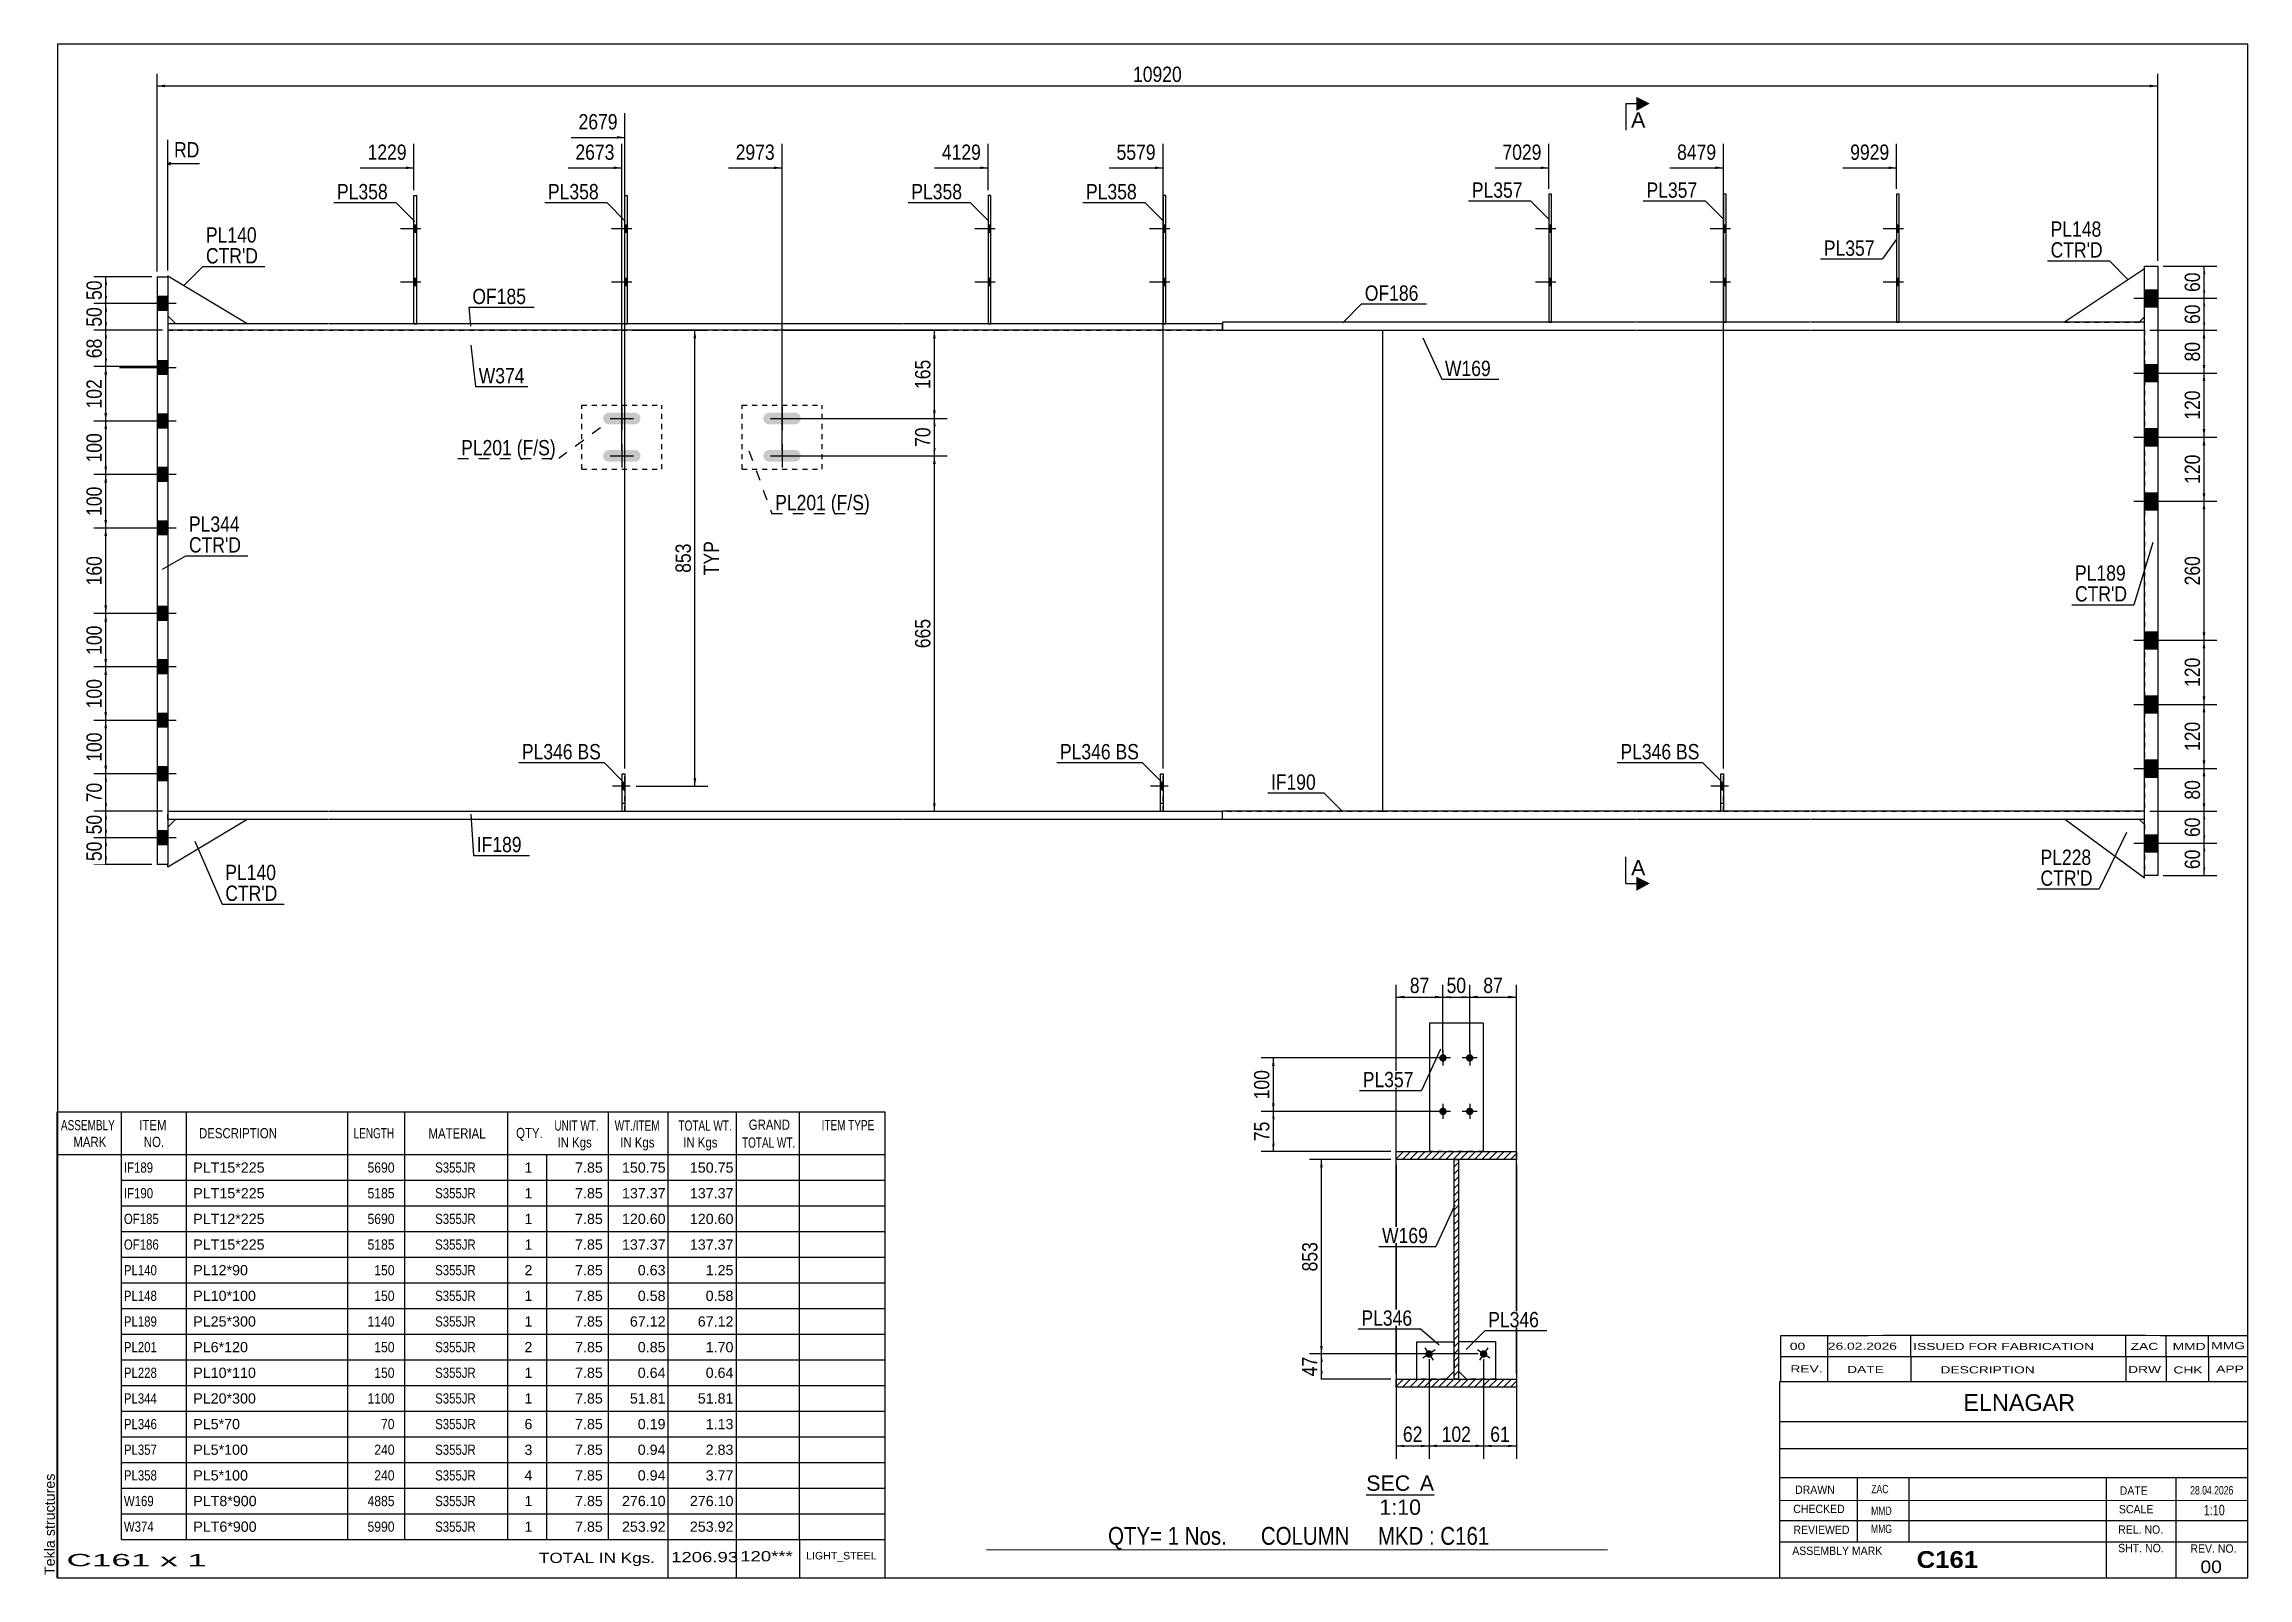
# Model space of a CAD drawing. Header units: millimetres. Extents: x -323 to 90, y -153 to 134.
import ezdxf

# ---------------------------------------------------------------- set-up
doc = ezdxf.new("R2010")
doc.units = ezdxf.units.MM
doc.linetypes.add('DXK_LINE_DOT1', pattern=[1.8814, 0.9407, -0.9407])
doc.linetypes.add('DXK_LINE_DOT2', pattern=[3.9198, 1.9599, -1.9599])
doc.styles.add('Arial', font='ARIAL.TTF', dxfattribs={"height": 0.2})
doc.styles.add('Arial Bold', font='ARIALBD.TTF', dxfattribs={"height": 0.2})
doc.styles.add('Arial Narrow', font='ARIALN.TTF', dxfattribs={"height": 0.2})

# ---------------------------------------------------------------- blocks, each defined once
blk = doc.blocks.new('Unknown-622305813-1210')
at = {"color": 5, "linetype": 'Continuous'}
for p, q in [((89.87, 133.56), (-320.13, 133.56)), ((-320.13, 133.56), (-320.13, -153.44)), ((89.87, -153.44), (89.87, 133.56)), ((-320.13, -153.44), (89.87, -153.44))]:
    blk.add_line(p, q, dxfattribs=at)
at = {"color": 174, "linetype": 'Continuous', "style": 'Arial'}
blk.add_text('Tekla structures', height=1.9102, rotation=90, dxfattribs=at).set_placement((-320.63, -152.94))
blk = doc.blocks.new('Unknown-622305813-12 - 2134')
at = {"color": 1, "linetype": 'Continuous'}
blk.add_line((-75.16, -137.92), (-62.47, -137.92), dxfattribs=at)
at = {"color": 0, "linetype": 'Continuous'}
blk.add_wipeout([(-66.94, -137.17), (-66.94, -134.17), (-75.16, -134.17), (-75.16, -137.17)], dxfattribs=at)
blk.add_wipeout([(-62.47, -137.17), (-62.47, -134.17), (-65.14, -134.17), (-65.14, -137.17)], dxfattribs=at)
blk.add_wipeout([(-64.92, -141.67), (-64.92, -138.67), (-72.7, -138.67), (-72.7, -141.67)], dxfattribs=at)
at = {"color": 136, "linetype": 'Continuous', "style": 'Arial'}
for s, height, p in [('SEC', 2.865, (-75.16, -137.17)), ('A', 2.87, (-65.14, -137.17)), ('1:10', 2.865, (-72.7, -141.67))]:
    blk.add_text(s, height=height, dxfattribs=at).set_placement(p)
blk = doc.blocks.new('Part-622305813-1338 - 1231')
at = {"color": 2, "linetype": 'Continuous'}
for p, q in [((-301.5, 90), (-299.5, 90)), ((-301.5, 90), (-301.5, -20)), ((-299.5, 90), (-299.5, -20)), ((-299.5, -20), (-301.5, -20))]:
    blk.add_line(p, q, dxfattribs=at)
blk = doc.blocks.new('Part-622305813-1543 - 1231')
at = {"color": 2, "linetype": 'Continuous'}
for p, q in [((-102.09, 81.5), (-102.09, 80)), ((-57.09, 81.5), (-102.09, 81.5)), ((-102.09, 80), (-57.09, 80)), ((-24.69, 81.5), (-56.99, 81.5)), ((-56.99, 80), (-24.69, 80)), ((8.01, 81.5), (-24.59, 81.5)), ((-24.59, 80), (8.01, 80)), ((40.41, 81.5), (8.11, 81.5)), ((8.11, 80), (40.41, 80)), ((70.51, 81.5), (40.51, 81.5)), ((40.51, 80), (70.51, 80))]:
    blk.add_line(p, q, dxfattribs=at)
at = {"color": 7, "linetype": 'DXK_LINE_DOT1'}
blk.add_line((70.51, 80), (70.51, 81.5), dxfattribs=at)
blk = doc.blocks.new('Part-622305813-1367 - 1231')
at = {"color": 2, "linetype": 'Continuous'}
for p, q in [((-284.5, -11.5), (-299.5, -20.5)), ((-298, -11.5), (-299.5, -13)), ((-299.5, -20.5), (-299.5, -20))]:
    blk.add_line(p, q, dxfattribs=at)
at = {"color": 7, "linetype": 'DXK_LINE_DOT1'}
for p, q in [((-298, -11.5), (-284.5, -11.5)), ((-299.5, -13), (-299.5, -20))]:
    blk.add_line(p, q, dxfattribs=at)
blk = doc.blocks.new('Part-622305813-1287 - 1231')
at = {"color": 2, "linetype": 'Continuous'}
for p, q in [((70.51, 91.5), (55.51, 81.5)), ((69.51, 81.5), (70.51, 82.5))]:
    blk.add_line(p, q, dxfattribs=at)
at = {"color": 7, "linetype": 'DXK_LINE_DOT1'}
for p, q in [((70.51, 82.5), (70.51, 91.5)), ((55.51, 81.5), (69.51, 81.5))]:
    blk.add_line(p, q, dxfattribs=at)
blk = doc.blocks.new('Part-622305813-1676 - 1231')
at = {"color": 7, "linetype": 'DXK_LINE_DOT1'}
for p, q in [((-222, 54), (-222, 66)), ((-222, 66), (-207, 66)), ((-207, 54), (-207, 66)), ((-222, 54), (-207, 54))]:
    blk.add_line(p, q, dxfattribs=at)
blk = doc.blocks.new('Part-622305813-1309 - 1231')
at = {"color": 7, "linetype": 'DXK_LINE_DOT1'}
for p, q in [((-8.79, -10), (-8.79, -3)), ((-8.79, -3), (-8.29, -3)), ((-8.29, -10), (-8.29, -3)), ((-8.79, -8.5), (-8.29, -8.5)), ((-8.29, -10), (-8.79, -10))]:
    blk.add_line(p, q, dxfattribs=at)
blk = doc.blocks.new('Part-622305813-1643 - 1231')
at = {"color": 2, "linetype": 'Continuous'}
for p, q in [((-8.79, -10), (-8.79, -3)), ((-8.79, -3), (-8.29, -3)), ((-8.29, -3), (-8.29, -10))]:
    blk.add_line(p, q, dxfattribs=at)
blk = doc.blocks.new('Part-622305813-1372 - 1231')
at = {"color": 2, "linetype": 'Continuous'}
for p, q in [((-299.5, 90), (-299.5, 90.2)), ((-299.5, 90.2), (-284.5, 81.2)), ((-299.5, 82.7), (-298, 81.2))]:
    blk.add_line(p, q, dxfattribs=at)
at = {"color": 7, "linetype": 'DXK_LINE_DOT1'}
for p, q in [((-299.5, 90), (-299.5, 82.7)), ((-284.5, 81.2), (-298, 81.2))]:
    blk.add_line(p, q, dxfattribs=at)
blk = doc.blocks.new('Part-622305813-1388 - 1231')
at = {"color": 7, "linetype": 'DXK_LINE_DOT1'}
for p, q in [((-299.5, 80), (-299.5, -10)), ((-299.5, 80), (-269.5, 80)), ((-269.4, 80), (-237.1, 80)), ((-237, 80), (-162, 80)), ((-161.9, 80), (-129.6, 80)), ((-129.5, 80), (-72.09, 80)), ((-72.09, 80), (-72.09, -10)), ((-299.5, -10), (-269.5, -10)), ((-269.4, -10), (-237.1, -10)), ((-237, -10), (-162, -10)), ((-161.9, -10), (-129.6, -10)), ((-129.5, -10), (-72.09, -10))]:
    blk.add_line(p, q, dxfattribs=at)
blk = doc.blocks.new('Bolt-622305813-1389 - 1231')
at = {"linetype": 'Continuous'}
for points in [[(70.51, 87.6), (70.51, 84.4), (73.01, 84.4), (73.01, 87.6)], [(70.51, 87.6), (70.51, 84.4), (73.01, 84.4), (73.01, 87.6)], [(70.51, 73.6), (70.51, 70.4), (73.01, 70.4), (73.01, 73.6)], [(70.51, 73.6), (70.51, 70.4), (73.01, 70.4), (73.01, 73.6)], [(70.51, 61.6), (70.51, 58.4), (73.01, 58.4), (73.01, 61.6)], [(70.51, 61.6), (70.51, 58.4), (73.01, 58.4), (73.01, 61.6)], [(70.51, 49.6), (70.51, 46.4), (73.01, 46.4), (73.01, 49.6)], [(70.51, 49.6), (70.51, 46.4), (73.01, 46.4), (73.01, 49.6)], [(70.51, 23.6), (70.51, 20.4), (73.01, 20.4), (73.01, 23.6)], [(70.51, 23.6), (70.51, 20.4), (73.01, 20.4), (73.01, 23.6)], [(70.51, 11.6), (70.51, 8.4), (73.01, 8.4), (73.01, 11.6)], [(70.51, 11.6), (70.51, 8.4), (73.01, 8.4), (73.01, 11.6)], [(70.51, -0.4), (70.51, -3.6), (73.01, -3.6), (73.01, -0.4)], [(70.51, -0.4), (70.51, -3.6), (73.01, -3.6), (73.01, -0.4)], [(70.51, -14.4), (70.51, -17.6), (73.01, -17.6), (73.01, -14.4)], [(70.51, -14.4), (70.51, -17.6), (73.01, -17.6), (73.01, -14.4)]]:
    blk.add_hatch(color=3, dxfattribs=at).paths.add_polyline_path(points)
at = {"color": 3, "linetype": 'Continuous'}
for p, q in [((70.51, 87.6), (73.01, 87.6)), ((70.51, 87.6), (73.01, 87.6)), ((68.54, 86), (80.51, 86)), ((68.54, 86), (80.51, 86)), ((70.51, 84.4), (73.01, 84.4)), ((70.51, 84.4), (73.01, 84.4)), ((68.54, 72), (80.51, 72)), ((68.54, 72), (80.51, 72)), ((70.51, 73.6), (73.01, 73.6)), ((70.51, 73.6), (73.01, 73.6)), ((70.51, 70.4), (73.01, 70.4)), ((70.51, 70.4), (73.01, 70.4)), ((68.54, 60), (80.51, 60)), ((68.54, 60), (80.51, 60)), ((70.51, 61.6), (73.01, 61.6)), ((70.51, 61.6), (73.01, 61.6)), ((70.51, 58.4), (73.01, 58.4)), ((70.51, 58.4), (73.01, 58.4)), ((70.51, 49.6), (73.01, 49.6)), ((70.51, 49.6), (73.01, 49.6)), ((68.54, 48), (80.51, 48)), ((68.54, 48), (80.51, 48)), ((70.51, 46.4), (73.01, 46.4)), ((70.51, 46.4), (73.01, 46.4)), ((68.54, 22), (80.51, 22)), ((68.54, 22), (80.51, 22)), ((70.51, 23.6), (73.01, 23.6)), ((70.51, 23.6), (73.01, 23.6)), ((70.51, 20.4), (73.01, 20.4)), ((70.51, 20.4), (73.01, 20.4)), ((68.54, 10), (80.51, 10)), ((68.54, 10), (80.51, 10)), ((70.51, 11.6), (73.01, 11.6)), ((70.51, 11.6), (73.01, 11.6)), ((70.51, 8.4), (73.01, 8.4)), ((70.51, 8.4), (73.01, 8.4)), ((68.54, -2), (80.51, -2)), ((68.54, -2), (80.51, -2)), ((70.51, -0.4), (73.01, -0.4)), ((70.51, -0.4), (73.01, -0.4)), ((70.51, -3.6), (73.01, -3.6)), ((70.51, -3.6), (73.01, -3.6)), ((68.54, -16), (80.51, -16)), ((68.54, -16), (80.51, -16)), ((70.51, -14.4), (73.01, -14.4)), ((70.51, -14.4), (73.01, -14.4)), ((70.51, -17.6), (73.01, -17.6)), ((70.51, -17.6), (73.01, -17.6))]:
    blk.add_line(p, q, dxfattribs=at)
blk = doc.blocks.new('Bolt-622305813-1390 - 1231')
at = {"linetype": 'Continuous'}
for points in [[(24.61, 98.3), (24.61, 99.7), (24.11, 99.7), (24.11, 98.3)], [(24.61, 98.3), (24.61, 99.7), (24.11, 99.7), (24.11, 98.3)], [(24.61, 88.3), (24.61, 89.7), (24.11, 89.7), (24.11, 88.3)], [(24.61, 88.3), (24.61, 89.7), (24.11, 89.7), (24.11, 88.3)]]:
    blk.add_hatch(color=3, dxfattribs=at).paths.add_polyline_path(points)
at = {"color": 3, "linetype": 'Continuous'}
for p, q in [((24.61, 99.7), (24.11, 99.7)), ((24.61, 99.7), (24.11, 99.7)), ((25.41, 99), (21.61, 99)), ((25.41, 99), (21.61, 99)), ((24.61, 98.3), (24.11, 98.3)), ((24.61, 98.3), (24.11, 98.3)), ((25.41, 89), (21.61, 89)), ((25.41, 89), (21.61, 89)), ((24.61, 89.7), (24.11, 89.7)), ((24.61, 89.7), (24.11, 89.7)), ((24.61, 88.3), (24.11, 88.3)), ((24.61, 88.3), (24.11, 88.3))]:
    blk.add_line(p, q, dxfattribs=at)
blk = doc.blocks.new('Bolt-622305813-1391 - 1231')
at = {"linetype": 'Continuous'}
for points in [[(-301.5, 86.3), (-301.5, 83.7), (-299.5, 83.7), (-299.5, 86.3)], [(-301.5, 86.3), (-301.5, 83.7), (-299.5, 83.7), (-299.5, 86.3)], [(-301.5, 74.3), (-301.5, 71.7), (-299.5, 71.7), (-299.5, 74.3)], [(-301.5, 74.3), (-301.5, 71.7), (-299.5, 71.7), (-299.5, 74.3)], [(-301.5, 64.3), (-301.5, 61.7), (-299.5, 61.7), (-299.5, 64.3)], [(-301.5, 64.3), (-301.5, 61.7), (-299.5, 61.7), (-299.5, 64.3)], [(-301.5, 54.3), (-301.5, 51.7), (-299.5, 51.7), (-299.5, 54.3)], [(-301.5, 54.3), (-301.5, 51.7), (-299.5, 51.7), (-299.5, 54.3)], [(-301.5, 44.3), (-301.5, 41.7), (-299.5, 41.7), (-299.5, 44.3)], [(-301.5, 44.3), (-301.5, 41.7), (-299.5, 41.7), (-299.5, 44.3)], [(-301.5, 28.3), (-301.5, 25.7), (-299.5, 25.7), (-299.5, 28.3)], [(-301.5, 28.3), (-301.5, 25.7), (-299.5, 25.7), (-299.5, 28.3)], [(-301.5, 18.3), (-301.5, 15.7), (-299.5, 15.7), (-299.5, 18.3)], [(-301.5, 18.3), (-301.5, 15.7), (-299.5, 15.7), (-299.5, 18.3)], [(-301.5, 8.3), (-301.5, 5.7), (-299.5, 5.7), (-299.5, 8.3)], [(-301.5, 8.3), (-301.5, 5.7), (-299.5, 5.7), (-299.5, 8.3)], [(-301.5, -1.7), (-301.5, -4.3), (-299.5, -4.3), (-299.5, -1.7)], [(-301.5, -1.7), (-301.5, -4.3), (-299.5, -4.3), (-299.5, -1.7)], [(-301.5, -13.7), (-301.5, -16.3), (-299.5, -16.3), (-299.5, -13.7)], [(-301.5, -13.7), (-301.5, -16.3), (-299.5, -16.3), (-299.5, -13.7)]]:
    blk.add_hatch(color=3, dxfattribs=at).paths.add_polyline_path(points)
at = {"color": 3, "linetype": 'Continuous'}
for p, q in [((-297.91, 85), (-308.5, 85)), ((-297.91, 85), (-308.5, 85)), ((-299.5, 86.3), (-301.5, 86.3)), ((-299.5, 86.3), (-301.5, 86.3)), ((-299.5, 83.7), (-301.5, 83.7)), ((-299.5, 83.7), (-301.5, 83.7)), ((-299.5, 74.3), (-301.5, 74.3)), ((-299.5, 74.3), (-301.5, 74.3)), ((-297.91, 73), (-308.5, 73)), ((-297.91, 73), (-308.5, 73)), ((-299.5, 71.7), (-301.5, 71.7)), ((-299.5, 71.7), (-301.5, 71.7)), ((-297.91, 63), (-308.5, 63)), ((-297.91, 63), (-308.5, 63)), ((-299.5, 64.3), (-301.5, 64.3)), ((-299.5, 64.3), (-301.5, 64.3)), ((-299.5, 61.7), (-301.5, 61.7)), ((-299.5, 61.7), (-301.5, 61.7)), ((-299.5, 54.3), (-301.5, 54.3)), ((-299.5, 54.3), (-301.5, 54.3)), ((-297.91, 53), (-308.5, 53)), ((-297.91, 53), (-308.5, 53)), ((-299.5, 51.7), (-301.5, 51.7)), ((-299.5, 51.7), (-301.5, 51.7)), ((-297.91, 43), (-308.5, 43)), ((-297.91, 43), (-308.5, 43)), ((-299.5, 44.3), (-301.5, 44.3)), ((-299.5, 44.3), (-301.5, 44.3)), ((-299.5, 41.7), (-301.5, 41.7)), ((-299.5, 41.7), (-301.5, 41.7)), ((-297.91, 27), (-308.5, 27)), ((-297.91, 27), (-308.5, 27)), ((-299.5, 28.3), (-301.5, 28.3)), ((-299.5, 28.3), (-301.5, 28.3)), ((-299.5, 25.7), (-301.5, 25.7)), ((-299.5, 25.7), (-301.5, 25.7)), ((-297.91, 17), (-308.5, 17)), ((-297.91, 17), (-308.5, 17)), ((-299.5, 18.3), (-301.5, 18.3)), ((-299.5, 18.3), (-301.5, 18.3)), ((-299.5, 15.7), (-301.5, 15.7)), ((-299.5, 15.7), (-301.5, 15.7)), ((-299.5, 8.3), (-301.5, 8.3)), ((-299.5, 8.3), (-301.5, 8.3)), ((-297.91, 7), (-308.5, 7)), ((-297.91, 7), (-308.5, 7)), ((-299.5, 5.7), (-301.5, 5.7)), ((-299.5, 5.7), (-301.5, 5.7)), ((-297.91, -3), (-308.5, -3)), ((-297.91, -3), (-308.5, -3)), ((-299.5, -1.7), (-301.5, -1.7)), ((-299.5, -1.7), (-301.5, -1.7)), ((-299.5, -4.3), (-301.5, -4.3)), ((-299.5, -4.3), (-301.5, -4.3)), ((-297.91, -15), (-308.5, -15)), ((-297.91, -15), (-308.5, -15)), ((-299.5, -13.7), (-301.5, -13.7)), ((-299.5, -13.7), (-301.5, -13.7)), ((-299.5, -16.3), (-301.5, -16.3)), ((-299.5, -16.3), (-301.5, -16.3))]:
    blk.add_line(p, q, dxfattribs=at)
blk = doc.blocks.new('Part-622305813-1413 - 1231')
at = {"color": 2, "linetype": 'Continuous'}
for p, q in [((-213.91, 81.2), (-213.91, 105.2)), ((-213.91, 105.2), (-213.41, 105.2)), ((-213.41, 81.2), (-213.41, 105.2))]:
    blk.add_line(p, q, dxfattribs=at)
at = {"color": 7, "linetype": 'DXK_LINE_DOT1'}
blk.add_line((-213.91, 81.2), (-213.41, 81.2), dxfattribs=at)
blk = doc.blocks.new('Part-622305813-1659 - 1231')
at = {"color": 2, "linetype": 'Continuous'}
for p, q in [((-113.7, -10), (-113.7, -3)), ((-113.7, -3), (-113.2, -3)), ((-113.2, -3), (-113.2, -10))]:
    blk.add_line(p, q, dxfattribs=at)
blk = doc.blocks.new('Part-622305813-1418 - 1231')
at = {"color": 2, "linetype": 'Continuous'}
for p, q in [((-112.7, 105.2), (-113.2, 105.2)), ((-113.2, 105.2), (-113.2, 81.2)), ((-112.7, 81.2), (-112.7, 105.2))]:
    blk.add_line(p, q, dxfattribs=at)
at = {"color": 7, "linetype": 'DXK_LINE_DOT1'}
blk.add_line((-113.2, 81.2), (-112.7, 81.2), dxfattribs=at)
blk = doc.blocks.new('Part-622305813-1423 - 1231')
at = {"color": 2, "linetype": 'Continuous'}
for p, q in [((-7.79, 105.5), (-8.29, 105.5)), ((-8.29, 105.5), (-8.29, 81.5)), ((-7.79, 81.5), (-7.79, 105.5))]:
    blk.add_line(p, q, dxfattribs=at)
at = {"color": 7, "linetype": 'DXK_LINE_DOT1'}
blk.add_line((-8.29, 81.5), (-7.79, 81.5), dxfattribs=at)
blk = doc.blocks.new('Part-622305813-1428 - 1231')
at = {"color": 2, "linetype": 'Continuous'}
for p, q in [((-40.49, 105.5), (-40.99, 105.5)), ((-40.99, 105.5), (-40.99, 81.5)), ((-40.49, 81.5), (-40.49, 105.5))]:
    blk.add_line(p, q, dxfattribs=at)
at = {"color": 7, "linetype": 'DXK_LINE_DOT1'}
blk.add_line((-40.99, 81.5), (-40.49, 81.5), dxfattribs=at)
blk = doc.blocks.new('Part-622305813-1433 - 1231')
at = {"color": 2, "linetype": 'Continuous'}
for p, q in [((-145.4, 105.2), (-145.9, 105.2)), ((-145.9, 105.2), (-145.9, 81.2)), ((-145.4, 81.2), (-145.4, 105.2))]:
    blk.add_line(p, q, dxfattribs=at)
at = {"color": 7, "linetype": 'DXK_LINE_DOT1'}
blk.add_line((-145.9, 81.2), (-145.4, 81.2), dxfattribs=at)
blk = doc.blocks.new('Part-622305813-1438 - 1231')
at = {"color": 2, "linetype": 'Continuous'}
for p, q in [((-253.4, 81.2), (-253.4, 105.2)), ((-253.4, 105.2), (-252.9, 105.2)), ((-252.9, 81.2), (-252.9, 105.2))]:
    blk.add_line(p, q, dxfattribs=at)
at = {"color": 7, "linetype": 'DXK_LINE_DOT1'}
blk.add_line((-253.4, 81.2), (-252.9, 81.2), dxfattribs=at)
blk = doc.blocks.new('Bolt-622305813-1439 - 1231')
at = {"linetype": 'Continuous'}
for points in [[(-213.41, 98.3), (-213.41, 99.7), (-213.91, 99.7), (-213.91, 98.3)], [(-213.41, 98.3), (-213.41, 99.7), (-213.91, 99.7), (-213.91, 98.3)], [(-213.41, 88.3), (-213.41, 89.7), (-213.91, 89.7), (-213.91, 88.3)], [(-213.41, 88.3), (-213.41, 89.7), (-213.91, 89.7), (-213.91, 88.3)]]:
    blk.add_hatch(color=3, dxfattribs=at).paths.add_polyline_path(points)
at = {"color": 3, "linetype": 'Continuous'}
for p, q in [((-213.41, 99.7), (-213.91, 99.7)), ((-213.41, 99.7), (-213.91, 99.7)), ((-212.61, 99), (-216.41, 99)), ((-212.61, 99), (-216.41, 99)), ((-213.41, 98.3), (-213.91, 98.3)), ((-213.41, 98.3), (-213.91, 98.3)), ((-212.61, 89), (-216.41, 89)), ((-212.61, 89), (-216.41, 89)), ((-213.41, 89.7), (-213.91, 89.7)), ((-213.41, 89.7), (-213.91, 89.7)), ((-213.41, 88.3), (-213.91, 88.3)), ((-213.41, 88.3), (-213.91, 88.3))]:
    blk.add_line(p, q, dxfattribs=at)
blk = doc.blocks.new('Part-622305813-1649 - 1231')
at = {"color": 2, "linetype": 'Continuous'}
for p, q in [((24.61, 105.5), (24.11, 105.5)), ((24.11, 105.5), (24.11, 81.5)), ((24.61, 81.5), (24.61, 105.5))]:
    blk.add_line(p, q, dxfattribs=at)
at = {"color": 7, "linetype": 'DXK_LINE_DOT1'}
blk.add_line((24.11, 81.5), (24.61, 81.5), dxfattribs=at)
blk = doc.blocks.new('Bolt-622305813-1440 - 1231')
at = {"linetype": 'Continuous'}
for points in [[(-112.7, 98.3), (-112.7, 99.7), (-113.2, 99.7), (-113.2, 98.3)], [(-112.7, 98.3), (-112.7, 99.7), (-113.2, 99.7), (-113.2, 98.3)], [(-112.7, 88.3), (-112.7, 89.7), (-113.2, 89.7), (-113.2, 88.3)], [(-112.7, 88.3), (-112.7, 89.7), (-113.2, 89.7), (-113.2, 88.3)]]:
    blk.add_hatch(color=3, dxfattribs=at).paths.add_polyline_path(points)
at = {"color": 3, "linetype": 'Continuous'}
for p, q in [((-112.7, 99.7), (-113.2, 99.7)), ((-112.7, 99.7), (-113.2, 99.7)), ((-111.9, 99), (-115.7, 99)), ((-111.9, 99), (-115.7, 99)), ((-112.7, 98.3), (-113.2, 98.3)), ((-112.7, 98.3), (-113.2, 98.3)), ((-111.9, 89), (-115.7, 89)), ((-111.9, 89), (-115.7, 89)), ((-112.7, 89.7), (-113.2, 89.7)), ((-112.7, 89.7), (-113.2, 89.7)), ((-112.7, 88.3), (-113.2, 88.3)), ((-112.7, 88.3), (-113.2, 88.3))]:
    blk.add_line(p, q, dxfattribs=at)
blk = doc.blocks.new('Part-622305813-1616 - 1231')
at = {"color": 2, "linetype": 'Continuous'}
blk.add_line((-72.09, 80), (-72.09, -10), dxfattribs=at)
at = {"color": 7, "linetype": 'DXK_LINE_DOT1'}
for p, q in [((-72.09, 80), (-57.09, 80)), ((-56.99, 80), (-24.69, 80)), ((-24.59, 80), (8.01, 80)), ((8.11, 80), (40.41, 80)), ((40.51, 80), (70.51, 80)), ((70.51, 80), (70.51, -10)), ((-72.09, -10), (-57.09, -10)), ((-56.99, -10), (-24.69, -10)), ((-24.59, -10), (-8.79, -10)), ((-8.29, -10), (8.01, -10)), ((8.11, -10), (40.41, -10)), ((40.51, -10), (70.51, -10))]:
    blk.add_line(p, q, dxfattribs=at)
blk = doc.blocks.new('Bolt-622305813-1441 - 1231')
at = {"linetype": 'Continuous'}
for points in [[(-40.49, 98.3), (-40.49, 99.7), (-40.99, 99.7), (-40.99, 98.3)], [(-40.49, 98.3), (-40.49, 99.7), (-40.99, 99.7), (-40.99, 98.3)], [(-40.49, 88.3), (-40.49, 89.7), (-40.99, 89.7), (-40.99, 88.3)], [(-40.49, 88.3), (-40.49, 89.7), (-40.99, 89.7), (-40.99, 88.3)]]:
    blk.add_hatch(color=3, dxfattribs=at).paths.add_polyline_path(points)
at = {"color": 3, "linetype": 'Continuous'}
for p, q in [((-40.49, 99.7), (-40.99, 99.7)), ((-40.49, 99.7), (-40.99, 99.7)), ((-39.69, 99), (-43.49, 99)), ((-39.69, 99), (-43.49, 99)), ((-40.49, 98.3), (-40.99, 98.3)), ((-40.49, 98.3), (-40.99, 98.3)), ((-39.69, 89), (-43.49, 89)), ((-39.69, 89), (-43.49, 89)), ((-40.49, 89.7), (-40.99, 89.7)), ((-40.49, 89.7), (-40.99, 89.7)), ((-40.49, 88.3), (-40.99, 88.3)), ((-40.49, 88.3), (-40.99, 88.3))]:
    blk.add_line(p, q, dxfattribs=at)
blk = doc.blocks.new('Bolt-622305813-1442 - 1231')
at = {"linetype": 'Continuous'}
for points in [[(-145.4, 98.3), (-145.4, 99.7), (-145.9, 99.7), (-145.9, 98.3)], [(-145.4, 98.3), (-145.4, 99.7), (-145.9, 99.7), (-145.9, 98.3)], [(-145.4, 88.3), (-145.4, 89.7), (-145.9, 89.7), (-145.9, 88.3)], [(-145.4, 88.3), (-145.4, 89.7), (-145.9, 89.7), (-145.9, 88.3)]]:
    blk.add_hatch(color=3, dxfattribs=at).paths.add_polyline_path(points)
at = {"color": 3, "linetype": 'Continuous'}
for p, q in [((-145.4, 99.7), (-145.9, 99.7)), ((-145.4, 99.7), (-145.9, 99.7)), ((-144.6, 99), (-148.4, 99)), ((-144.6, 99), (-148.4, 99)), ((-145.4, 98.3), (-145.9, 98.3)), ((-145.4, 98.3), (-145.9, 98.3)), ((-144.6, 89), (-148.4, 89)), ((-144.6, 89), (-148.4, 89)), ((-145.4, 89.7), (-145.9, 89.7)), ((-145.4, 89.7), (-145.9, 89.7)), ((-145.4, 88.3), (-145.9, 88.3)), ((-145.4, 88.3), (-145.9, 88.3))]:
    blk.add_line(p, q, dxfattribs=at)
blk = doc.blocks.new('Bolt-622305813-1443 - 1231')
at = {"linetype": 'Continuous'}
for points in [[(-252.9, 98.3), (-252.9, 99.7), (-253.4, 99.7), (-253.4, 98.3)], [(-252.9, 98.3), (-252.9, 99.7), (-253.4, 99.7), (-253.4, 98.3)], [(-252.9, 88.3), (-252.9, 89.7), (-253.4, 89.7), (-253.4, 88.3)], [(-252.9, 88.3), (-252.9, 89.7), (-253.4, 89.7), (-253.4, 88.3)]]:
    blk.add_hatch(color=3, dxfattribs=at).paths.add_polyline_path(points)
at = {"color": 3, "linetype": 'Continuous'}
for p, q in [((-252.9, 99.7), (-253.4, 99.7)), ((-252.9, 99.7), (-253.4, 99.7)), ((-252.1, 99), (-255.9, 99)), ((-252.1, 99), (-255.9, 99)), ((-252.9, 98.3), (-253.4, 98.3)), ((-252.9, 98.3), (-253.4, 98.3)), ((-252.1, 89), (-255.9, 89)), ((-252.1, 89), (-255.9, 89)), ((-252.9, 89.7), (-253.4, 89.7)), ((-252.9, 89.7), (-253.4, 89.7)), ((-252.9, 88.3), (-253.4, 88.3)), ((-252.9, 88.3), (-253.4, 88.3))]:
    blk.add_line(p, q, dxfattribs=at)
blk = doc.blocks.new('Bolt-622305813-1444 - 1231')
at = {"color": 3, "linetype": 'DXK_LINE_DOT2'}
for p, q in [((-112.25, -5.3), (-115.55, -5.3)), ((-113.2, -4.6), (-113.7, -4.6)), ((-113.2, -6), (-113.7, -6))]:
    blk.add_line(p, q, dxfattribs=at)
blk = doc.blocks.new('Bolt-622305813-1445 - 1231')
at = {"linetype": 'Continuous'}
blk.add_hatch(color=3, dxfattribs=at).paths.add_polyline_path([(-113.2, -6), (-113.2, -4.6), (-113.7, -4.6), (-113.7, -6)])
at = {"color": 3, "linetype": 'Continuous'}
for p, q in [((-112.25, -5.3), (-115.55, -5.3)), ((-113.2, -4.6), (-113.7, -4.6)), ((-113.2, -6), (-113.7, -6))]:
    blk.add_line(p, q, dxfattribs=at)
blk = doc.blocks.new('Bolt-622305813-1446 - 1231')
at = {"linetype": 'Continuous'}
blk.add_hatch(color=3, dxfattribs=at).paths.add_polyline_path([(-213.91, -6), (-213.91, -4.6), (-214.41, -4.6), (-214.41, -6)])
at = {"color": 3, "linetype": 'Continuous'}
for p, q in [((-212.96, -5.3), (-216.26, -5.3)), ((-213.91, -4.6), (-214.41, -4.6)), ((-213.91, -6), (-214.41, -6))]:
    blk.add_line(p, q, dxfattribs=at)
blk = doc.blocks.new('Bolt-622305813-1447 - 1231')
at = {"color": 3, "linetype": 'DXK_LINE_DOT2'}
for p, q in [((-7.34, -5.3), (-10.64, -5.3)), ((-8.29, -4.6), (-8.79, -4.6)), ((-8.29, -6), (-8.79, -6))]:
    blk.add_line(p, q, dxfattribs=at)
blk = doc.blocks.new('Part-622305813-1521 - 1231')
at = {"color": 2, "linetype": 'Continuous'}
for p, q in [((-299.5, -10), (-269.5, -10)), ((-299.5, -11.5), (-269.5, -11.5)), ((-269.4, -10), (-237.1, -10)), ((-269.4, -11.5), (-237.1, -11.5)), ((-237, -10), (-162, -10)), ((-237, -11.5), (-162, -11.5)), ((-161.9, -10), (-129.6, -10)), ((-161.9, -11.5), (-129.6, -11.5)), ((-129.5, -10), (-102.09, -10)), ((-129.5, -11.5), (-102.09, -11.5)), ((-102.09, -11.5), (-102.09, -10))]:
    blk.add_line(p, q, dxfattribs=at)
at = {"color": 7, "linetype": 'DXK_LINE_DOT1'}
blk.add_line((-299.5, -11.5), (-299.5, -10), dxfattribs=at)
blk = doc.blocks.new('Part-622305813-1499 - 1231')
at = {"color": 2, "linetype": 'Continuous'}
for p, q in [((-102.09, -11.5), (-102.09, -10)), ((-57.09, -10), (-102.09, -10)), ((-102.09, -11.5), (-57.09, -11.5)), ((-24.69, -10), (-56.99, -10)), ((-56.99, -11.5), (-24.69, -11.5)), ((8.01, -10), (-24.59, -10)), ((-24.59, -11.5), (8.01, -11.5)), ((40.41, -10), (8.11, -10)), ((8.11, -11.5), (40.41, -11.5)), ((70.51, -10), (40.51, -10)), ((40.51, -11.5), (70.51, -11.5))]:
    blk.add_line(p, q, dxfattribs=at)
at = {"color": 7, "linetype": 'DXK_LINE_DOT1'}
blk.add_line((70.51, -11.5), (70.51, -10), dxfattribs=at)
blk = doc.blocks.new('Part-622305813-1565 - 1231')
at = {"color": 2, "linetype": 'Continuous'}
for p, q in [((-269.5, 81.2), (-299.5, 81.2)), ((-269.5, 80), (-299.5, 80)), ((-237.1, 81.2), (-269.4, 81.2)), ((-237.1, 80), (-269.4, 80)), ((-162, 81.2), (-237, 81.2)), ((-162, 80), (-237, 80)), ((-129.6, 81.2), (-161.9, 81.2)), ((-129.6, 80), (-161.9, 80)), ((-102.09, 81.2), (-129.5, 81.2)), ((-102.09, 80), (-129.5, 80)), ((-102.09, 80), (-102.09, 81.2))]:
    blk.add_line(p, q, dxfattribs=at)
at = {"color": 7, "linetype": 'DXK_LINE_DOT1'}
blk.add_line((-299.5, 81.2), (-299.5, 80), dxfattribs=at)
blk = doc.blocks.new('Part-622305813-1654 - 1231')
at = {"color": 7, "linetype": 'DXK_LINE_DOT1'}
for p, q in [((-113.7, -10), (-113.7, -3)), ((-113.7, -3), (-113.2, -3)), ((-113.2, -10), (-113.2, -3)), ((-113.7, -8.5), (-113.2, -8.5))]:
    blk.add_line(p, q, dxfattribs=at)
blk = doc.blocks.new('Part-622305813-1594 - 1231')
at = {"color": 2, "linetype": 'Continuous'}
for p, q in [((70.51, 92), (73.01, 92)), ((70.51, -22), (70.51, 92)), ((73.01, 92), (73.01, -22)), ((73.01, -22), (70.51, -22))]:
    blk.add_line(p, q, dxfattribs=at)
blk = doc.blocks.new('Part-622305813-1621 - 1231')
at = {"color": 2, "linetype": 'Continuous'}
for p, q in [((70.51, -22.5), (55.51, -11.5)), ((69.51, -11.5), (70.51, -12.5)), ((70.51, -22.5), (70.51, -22))]:
    blk.add_line(p, q, dxfattribs=at)
at = {"color": 7, "linetype": 'DXK_LINE_DOT1'}
for p, q in [((55.51, -11.5), (69.51, -11.5)), ((70.51, -12.5), (70.51, -22))]:
    blk.add_line(p, q, dxfattribs=at)
blk = doc.blocks.new('Bolt-622305813-1644 - 1231')
at = {"linetype": 'Continuous'}
for points in [[(-7.79, 98.3), (-7.79, 99.7), (-8.29, 99.7), (-8.29, 98.3)], [(-7.79, 98.3), (-7.79, 99.7), (-8.29, 99.7), (-8.29, 98.3)], [(-7.79, 88.3), (-7.79, 89.7), (-8.29, 89.7), (-8.29, 88.3)], [(-7.79, 88.3), (-7.79, 89.7), (-8.29, 89.7), (-8.29, 88.3)]]:
    blk.add_hatch(color=3, dxfattribs=at).paths.add_polyline_path(points)
at = {"color": 3, "linetype": 'Continuous'}
for p, q in [((-7.79, 99.7), (-8.29, 99.7)), ((-7.79, 99.7), (-8.29, 99.7)), ((-6.99, 99), (-10.79, 99)), ((-6.99, 99), (-10.79, 99)), ((-7.79, 98.3), (-8.29, 98.3)), ((-7.79, 98.3), (-8.29, 98.3)), ((-6.99, 89), (-10.79, 89)), ((-6.99, 89), (-10.79, 89)), ((-7.79, 89.7), (-8.29, 89.7)), ((-7.79, 89.7), (-8.29, 89.7)), ((-7.79, 88.3), (-8.29, 88.3)), ((-7.79, 88.3), (-8.29, 88.3))]:
    blk.add_line(p, q, dxfattribs=at)
blk = doc.blocks.new('Part-622305813-1664 - 1231')
at = {"color": 7, "linetype": 'DXK_LINE_DOT1'}
for p, q in [((-214.41, -10), (-214.41, -3)), ((-214.41, -3), (-213.91, -3)), ((-213.91, -10), (-213.91, -3)), ((-214.41, -8.5), (-213.91, -8.5))]:
    blk.add_line(p, q, dxfattribs=at)
blk = doc.blocks.new('Part-622305813-1669 - 1231')
at = {"color": 2, "linetype": 'Continuous'}
for p, q in [((-214.41, -10), (-214.41, -3)), ((-214.41, -3), (-213.91, -3)), ((-213.91, -3), (-213.91, -10))]:
    blk.add_line(p, q, dxfattribs=at)
blk = doc.blocks.new('Bolt-622305813-1670 - 1231')
at = {"color": 3, "linetype": 'DXK_LINE_DOT2'}
for p, q in [((-212.96, -5.3), (-216.26, -5.3)), ((-213.91, -4.6), (-214.41, -4.6)), ((-213.91, -6), (-214.41, -6))]:
    blk.add_line(p, q, dxfattribs=at)
blk = doc.blocks.new('Bolt-622305813-1671 - 1231')
at = {"linetype": 'Continuous'}
blk.add_hatch(color=3, dxfattribs=at).paths.add_polyline_path([(-8.29, -6), (-8.29, -4.6), (-8.79, -4.6), (-8.79, -6)])
at = {"color": 3, "linetype": 'Continuous'}
for p, q in [((-7.34, -5.3), (-10.64, -5.3)), ((-8.29, -4.6), (-8.79, -4.6)), ((-8.29, -6), (-8.79, -6))]:
    blk.add_line(p, q, dxfattribs=at)
blk = doc.blocks.new('Part-622305813-1681 - 1231')
at = {"color": 7, "linetype": 'DXK_LINE_DOT1'}
for p, q in [((-192, 54), (-192, 66)), ((-192, 66), (-177, 66)), ((-177, 54), (-177, 66)), ((-192, 54), (-177, 54))]:
    blk.add_line(p, q, dxfattribs=at)
blk = doc.blocks.new('Bolt-622305813-1682 - 1231')
at = {"linetype": 'Continuous'}
for points in [[(-211.08, 63.08), (-211, 63.5), (-211.08, 63.92), (-211.32, 64.28), (-211.68, 64.52), (-212.1, 64.6), (-216.9, 64.6), (-217.32, 64.52), (-217.68, 64.28), (-217.92, 63.92), (-218, 63.5), (-217.92, 63.08), (-217.68, 62.72), (-217.32, 62.48), (-216.9, 62.4), (-212.1, 62.4), (-211.68, 62.48), (-211.32, 62.72)], [(-211.08, 56.08), (-211, 56.5), (-211.08, 56.92), (-211.32, 57.28), (-211.68, 57.52), (-212.1, 57.6), (-216.9, 57.6), (-217.32, 57.52), (-217.68, 57.28), (-217.92, 56.92), (-218, 56.5), (-217.92, 56.08), (-217.68, 55.72), (-217.32, 55.48), (-216.9, 55.4), (-212.1, 55.4), (-211.68, 55.48), (-211.32, 55.72)]]:
    blk.add_hatch(color=3, dxfattribs=at).paths.add_polyline_path(points)
at = {"color": 3, "linetype": 'Continuous'}
for p, q in [((-216.7, 63.5), (-212.3, 63.5)), ((-214.5, 65.7), (-214.5, 61.3)), ((-214.5, 58.7), (-214.5, 54.3)), ((-216.7, 56.5), (-212.3, 56.5))]:
    blk.add_line(p, q, dxfattribs=at)
blk = doc.blocks.new('Bolt-622305813-1683 - 1231')
at = {"linetype": 'Continuous'}
for points in [[(-181.08, 63.08), (-181, 63.5), (-181.08, 63.92), (-181.32, 64.28), (-181.68, 64.52), (-182.1, 64.6), (-186.9, 64.6), (-187.32, 64.52), (-187.68, 64.28), (-187.92, 63.92), (-188, 63.5), (-187.92, 63.08), (-187.68, 62.72), (-187.32, 62.48), (-186.9, 62.4), (-182.1, 62.4), (-181.68, 62.48), (-181.32, 62.72)], [(-181.08, 56.08), (-181, 56.5), (-181.08, 56.92), (-181.32, 57.28), (-181.68, 57.52), (-182.1, 57.6), (-186.9, 57.6), (-187.32, 57.52), (-187.68, 57.28), (-187.92, 56.92), (-188, 56.5), (-187.92, 56.08), (-187.68, 55.72), (-187.32, 55.48), (-186.9, 55.4), (-182.1, 55.4), (-181.68, 55.48), (-181.32, 55.72)]]:
    blk.add_hatch(color=3, dxfattribs=at).paths.add_polyline_path(points)
at = {"color": 3, "linetype": 'Continuous'}
for p, q in [((-186.7, 63.5), (-182.3, 63.5)), ((-184.5, 65.7), (-184.5, 61.3)), ((-184.5, 58.7), (-184.5, 54.3)), ((-186.7, 56.5), (-182.3, 56.5))]:
    blk.add_line(p, q, dxfattribs=at)
blk = doc.blocks.new('Bolt-622305813-2148 - 2134')
at = {"linetype": 'Continuous'}
for points in [[(-60.1, -56.17, -1), (-61.5, -56.17, -1)], [(-55.1, -56.17, -1), (-56.5, -56.17, -1)], [(-60.1, -66.17, -1), (-61.5, -66.17, -1)], [(-55.1, -66.17, -1), (-56.5, -66.17, -1)]]:
    blk.add_hatch(color=3, dxfattribs=at).paths.add_polyline_path(points)
at = {"color": 3, "linetype": 'Continuous'}
for p, q in [((-59.4, -56.17), (-62.2, -56.17)), ((-60.8, -54.77), (-60.8, -57.57)), ((-54.4, -56.17), (-57.2, -56.17)), ((-55.8, -54.77), (-55.8, -57.57)), ((-60.8, -64.77), (-60.8, -67.57)), ((-55.8, -64.77), (-55.8, -67.57)), ((-59.4, -66.17), (-62.2, -66.17)), ((-54.4, -66.17), (-57.2, -66.17))]:
    blk.add_line(p, q, dxfattribs=at)
blk = doc.blocks.new('Bolt-622305813-2137 - 2134')
at = {"linetype": 'Continuous'}
blk.add_hatch(color=3, dxfattribs=at).paths.add_polyline_path([(-52.61, -111.96, -1), (-53.78, -111.19, -1)])
at = {"color": 3, "linetype": 'Continuous'}
for p, q in [((-52.03, -112.35), (-54.36, -110.8)), ((-52.42, -110.41), (-53.97, -112.74))]:
    blk.add_line(p, q, dxfattribs=at)
blk = doc.blocks.new('Bolt-622305813-2138 - 2134')
at = {"linetype": 'Continuous'}
blk.add_hatch(color=3, dxfattribs=at).paths.add_polyline_path([(-62.81, -111.19, -1), (-63.98, -111.96, -1)])
at = {"color": 3, "linetype": 'Continuous'}
for p, q in [((-62.23, -110.8), (-64.56, -112.35)), ((-64.17, -110.41), (-62.62, -112.74))]:
    blk.add_line(p, q, dxfattribs=at)
blk = doc.blocks.new('Part-622305813-2174 - 2134')
at = {"color": 2, "linetype": 'Continuous'}
for p, q in [((-50.9, -109.27), (-57.9, -109.27)), ((-50.9, -116.27), (-50.9, -109.27)), ((-57.9, -114.77), (-56.4, -116.27))]:
    blk.add_line(p, q, dxfattribs=at)
at = {"color": 7, "linetype": 'DXK_LINE_DOT1'}
for p, q in [((-57.9, -109.27), (-57.9, -114.77)), ((-50.9, -116.27), (-56.4, -116.27))]:
    blk.add_line(p, q, dxfattribs=at)
blk = doc.blocks.new('Part-622305813-2179 - 2134')
at = {"color": 2, "linetype": 'Continuous'}
for p, q in [((-65.7, -116.27), (-65.7, -109.27)), ((-65.7, -109.27), (-58.7, -109.27)), ((-58.7, -114.77), (-60.2, -116.27))]:
    blk.add_line(p, q, dxfattribs=at)
at = {"color": 7, "linetype": 'DXK_LINE_DOT1'}
for p, q in [((-58.7, -109.27), (-58.7, -114.77)), ((-60.2, -116.27), (-65.7, -116.27))]:
    blk.add_line(p, q, dxfattribs=at)
blk = doc.blocks.new('Part-622305813-2191 - 2134')
at = {"color": 2, "linetype": 'Continuous'}
for p, q in [((-53.3, -49.67), (-63.3, -49.67)), ((-63.3, -49.67), (-63.3, -73.67)), ((-53.3, -49.67), (-53.3, -73.67))]:
    blk.add_line(p, q, dxfattribs=at)
at = {"color": 7, "linetype": 'DXK_LINE_DOT1'}
blk.add_line((-53.3, -73.67), (-63.3, -73.67), dxfattribs=at)
blk = doc.blocks.new('Part-622305813-2197 - 2134')
at = {"linetype": 'Continuous'}
h = blk.add_hatch(dxfattribs=at)
h.set_pattern_fill('', scale=0.3, style=0, pattern_type=0)
h.set_pattern_definition([(45, (-58.6967, -75.1749), (-0.67352, 0.67352), [])])
h.paths.add_polyline_path([(-57.9, -75.17), (-58.7, -75.17), (-58.7, -116.27), (-57.9, -116.27)])
at = {"color": 2, "linetype": 'Continuous'}
for p, q in [((-58.7, -75.17), (-57.9, -75.17)), ((-58.7, -92.17), (-58.7, -75.17)), ((-57.9, -75.17), (-57.9, -92.17)), ((-58.7, -116.27), (-58.7, -92.27)), ((-57.9, -92.27), (-57.9, -116.27)), ((-57.9, -116.27), (-58.7, -116.27))]:
    blk.add_line(p, q, dxfattribs=at)
blk = doc.blocks.new('Part-622305813-2198 - 2134')
at = {"linetype": 'Continuous'}
h = blk.add_hatch(dxfattribs=at)
h.set_pattern_fill('', scale=0.3, style=0, pattern_type=0)
h.set_pattern_definition([(45, (-69.5467, -116.2749), (-0.67352, 0.67352), [])])
h.paths.add_polyline_path([(-47.05, -116.27), (-69.55, -116.27), (-69.55, -117.77), (-47.05, -117.77)])
at = {"color": 2, "linetype": 'Continuous'}
for p, q in [((-69.55, -116.27), (-47.05, -116.27)), ((-69.55, -117.77), (-69.55, -116.27)), ((-47.05, -117.77), (-69.55, -117.77)), ((-47.05, -116.27), (-47.05, -117.77))]:
    blk.add_line(p, q, dxfattribs=at)
blk = doc.blocks.new('Part-622305813-2199 - 2134')
at = {"linetype": 'Continuous'}
h = blk.add_hatch(dxfattribs=at)
h.set_pattern_fill('', scale=0.3, style=0, pattern_type=0)
h.set_pattern_definition([(45, (-69.5467, -73.6749), (-0.67352, 0.67352), [])])
h.paths.add_polyline_path([(-47.05, -73.67), (-69.55, -73.67), (-69.55, -75.17), (-47.05, -75.17)])
at = {"color": 2, "linetype": 'Continuous'}
for p, q in [((-69.55, -73.67), (-47.05, -73.67)), ((-69.55, -75.17), (-69.55, -73.67)), ((-47.05, -73.67), (-47.05, -75.17)), ((-47.05, -75.17), (-69.55, -75.17))]:
    blk.add_line(p, q, dxfattribs=at)
blk = doc.blocks.new('StraightDimension-622305813-4908 - 1231')
at = {"linetype": 'Continuous'}
for points in [[(-311.35, 5.5), (-311.1, 7), (-310.85, 5.5)], [(-310.85, -1.5), (-311.1, -3), (-311.35, -1.5)]]:
    blk.add_hatch(color=7, dxfattribs=at).paths.add_polyline_path(points)
at = {"color": 7, "linetype": 'Continuous'}
for p, q in [((-300.5, 7), (-313.35, 7)), ((-311.1, -3), (-311.1, 7)), ((-300.5, -3), (-313.35, -3))]:
    blk.add_line(p, q, dxfattribs=at)
at = {"color": 0}
blk.add_wipeout([(-311.25, 5.34), (-315.45, 5.34), (-315.45, -1.34), (-311.25, -1.34)], dxfattribs=at)
at = {"color": 3, "style": 'Arial Narrow'}
blk.add_text('100', height=2.863, rotation=90.0002, dxfattribs=at).set_placement((-311.85, -0.74))
blk = doc.blocks.new('StraightDimension-622305813-3744 - 1231')
at = {"linetype": 'Continuous'}
for points in [[(81.4, -11.5), (81.65, -10), (81.9, -11.5)], [(81.9, -14.5), (81.65, -16), (81.4, -14.5)]]:
    blk.add_hatch(color=7, dxfattribs=at).paths.add_polyline_path(points)
at = {"color": 7, "linetype": 'Continuous'}
for p, q in [((71.51, -10), (84.05, -10)), ((81.65, -16), (81.65, -10)), ((71.51, -16), (84.05, -16))]:
    blk.add_line(p, q, dxfattribs=at)
at = {"color": 0}
blk.add_wipeout([(81.5, -10.57), (77.3, -10.57), (77.3, -15.43), (81.5, -15.43)], dxfattribs=at)
at = {"color": 3, "style": 'Arial Narrow'}
blk.add_text('60', height=2.863, rotation=90.0002, dxfattribs=at).set_placement((80.9, -14.83))
blk = doc.blocks.new('StraightDimension-622305813-4907 - 1231')
at = {"linetype": 'Continuous'}
for points in [[(-311.35, 15.5), (-311.1, 17), (-310.85, 15.5)], [(-310.85, 8.5), (-311.1, 7), (-311.35, 8.5)]]:
    blk.add_hatch(color=7, dxfattribs=at).paths.add_polyline_path(points)
at = {"color": 7, "linetype": 'Continuous'}
for p, q in [((-300.5, 17), (-313.35, 17)), ((-311.1, 7), (-311.1, 17)), ((-300.5, 7), (-313.35, 7))]:
    blk.add_line(p, q, dxfattribs=at)
at = {"color": 0}
blk.add_wipeout([(-311.25, 15.34), (-315.45, 15.34), (-315.45, 8.66), (-311.25, 8.66)], dxfattribs=at)
at = {"color": 3, "style": 'Arial Narrow'}
blk.add_text('100', height=2.863, rotation=90.0002, dxfattribs=at).set_placement((-311.85, 9.26))
blk = doc.blocks.new('StraightDimension-622305813-1709 - 1231')
at = {"linetype": 'Continuous'}
for points in [[(-201.08, 78.5), (-200.83, 80), (-200.58, 78.5)], [(-200.58, -3.8), (-200.83, -5.3), (-201.08, -3.8)]]:
    blk.add_hatch(color=7, dxfattribs=at).paths.add_polyline_path(points)
at = {"color": 7, "linetype": 'Continuous'}
for p, q in [((-211.81, 80), (-198.43, 80)), ((-200.83, -5.3), (-200.83, 80)), ((-211.84, -5.3), (-198.43, -5.3))]:
    blk.add_line(p, q, dxfattribs=at)
at = {"color": 0}
blk.add_wipeout([(-200.98, 40.69), (-205.18, 40.69), (-205.18, 34.01), (-200.98, 34.01)], dxfattribs=at)
at = {"color": 0, "linetype": 'Continuous'}
blk.add_wipeout([(-195.73, 41.14), (-199.93, 41.14), (-199.93, 33.56), (-195.73, 33.56)], dxfattribs=at)
at = {"color": 3, "style": 'Arial Narrow'}
blk.add_text('853', height=2.863, rotation=90.0002, dxfattribs=at).set_placement((-201.58, 34.61))
at = {"color": 3, "linetype": 'Continuous', "style": 'Arial Narrow'}
blk.add_text('TYP', height=2.863, rotation=90.0002, dxfattribs=at).set_placement((-196.33, 34.16))
blk = doc.blocks.new('StraightDimension-622305813-1807 - 1231')
at = {"linetype": 'Continuous'}
for points in [[(-300, 125.47), (-301.5, 125.72), (-300, 125.97)], [(71.51, 125.97), (73.01, 125.72), (71.51, 125.47)]]:
    blk.add_hatch(color=7, dxfattribs=at).paths.add_polyline_path(points)
at = {"color": 7, "linetype": 'Continuous'}
for p, q in [((-301.5, 91), (-301.5, 127.97)), ((73.01, 93), (73.01, 127.97)), ((-301.5, 125.72), (73.01, 125.72))]:
    blk.add_line(p, q, dxfattribs=at)
at = {"color": 0}
blk.add_wipeout([(-109.07, 125.87), (-109.07, 130.07), (-119.41, 130.07), (-119.41, 125.87)], dxfattribs=at)
at = {"color": 3, "style": 'Arial Narrow'}
blk.add_text('10920', height=2.863, dxfattribs=at).set_placement((-118.81, 126.47))
blk = doc.blocks.new('StraightDimension-622305813-3000 - 1231')
at = {"linetype": 'Continuous'}
for points in [[(-156.25, 78.5), (-156, 80), (-155.75, 78.5)], [(-155.75, 65), (-156, 63.5), (-156.25, 65)]]:
    blk.add_hatch(color=7, dxfattribs=at).paths.add_polyline_path(points)
at = {"color": 7, "linetype": 'Continuous'}
for p, q in [((-183.5, 80), (-153.6, 80)), ((-156, 63.5), (-156, 80)), ((-183.5, 63.5), (-153.6, 63.5))]:
    blk.add_line(p, q, dxfattribs=at)
at = {"color": 0}
blk.add_wipeout([(-156.15, 75.09), (-160.35, 75.09), (-160.35, 68.41), (-156.15, 68.41)], dxfattribs=at)
at = {"color": 3, "style": 'Arial Narrow'}
blk.add_text('165', height=2.863, rotation=90.0002, dxfattribs=at).set_placement((-156.75, 69.01))
blk = doc.blocks.new('StraightDimension-622305813-3001 - 1231')
at = {"linetype": 'Continuous'}
for points in [[(-156.25, 62), (-156, 63.5), (-155.75, 62)], [(-155.75, 58), (-156, 56.5), (-156.25, 58)]]:
    blk.add_hatch(color=7, dxfattribs=at).paths.add_polyline_path(points)
at = {"color": 7, "linetype": 'Continuous'}
for p, q in [((-183.5, 63.5), (-153.6, 63.5)), ((-156, 56.5), (-156, 63.5)), ((-183.5, 56.5), (-153.6, 56.5))]:
    blk.add_line(p, q, dxfattribs=at)
at = {"color": 0}
blk.add_wipeout([(-156.15, 62.43), (-160.35, 62.43), (-160.35, 57.57), (-156.15, 57.57)], dxfattribs=at)
at = {"color": 3, "style": 'Arial Narrow'}
blk.add_text('70', height=2.863, rotation=90.0002, dxfattribs=at).set_placement((-156.75, 58.17))
blk = doc.blocks.new('StraightDimension-622305813-3002 - 1231')
at = {"linetype": 'Continuous'}
for points in [[(-156.25, 55), (-156, 56.5), (-155.75, 55)], [(-155.75, -8.5), (-156, -10), (-156.25, -8.5)]]:
    blk.add_hatch(color=7, dxfattribs=at).paths.add_polyline_path(points)
at = {"color": 7, "linetype": 'Continuous'}
for p, q in [((-183.5, 56.5), (-153.6, 56.5)), ((-156, -10), (-156, 56.5)), ((-183.5, -10), (-153.6, -10))]:
    blk.add_line(p, q, dxfattribs=at)
at = {"color": 0}
blk.add_wipeout([(-156.15, 26.59), (-160.35, 26.59), (-160.35, 19.91), (-156.15, 19.91)], dxfattribs=at)
at = {"color": 3, "style": 'Arial Narrow'}
blk.add_text('665', height=2.863, rotation=90.0002, dxfattribs=at).set_placement((-156.75, 20.51))
blk = doc.blocks.new('StraightDimension-622305813-3735 - 1231')
at = {"linetype": 'Continuous'}
for points in [[(81.4, 90.5), (81.65, 92), (81.9, 90.5)], [(81.9, 87.5), (81.65, 86), (81.4, 87.5)]]:
    blk.add_hatch(color=7, dxfattribs=at).paths.add_polyline_path(points)
at = {"color": 7, "linetype": 'Continuous'}
for p, q in [((74.01, 92), (84.05, 92)), ((81.65, 86), (81.65, 92)), ((71.51, 86), (84.05, 86))]:
    blk.add_line(p, q, dxfattribs=at)
at = {"color": 0}
blk.add_wipeout([(81.5, 91.43), (77.3, 91.43), (77.3, 86.57), (81.5, 86.57)], dxfattribs=at)
at = {"color": 3, "style": 'Arial Narrow'}
blk.add_text('60', height=2.863, rotation=90.0002, dxfattribs=at).set_placement((80.9, 87.17))
blk = doc.blocks.new('StraightDimension-622305813-3736 - 1231')
at = {"linetype": 'Continuous'}
for points in [[(81.4, 84.5), (81.65, 86), (81.9, 84.5)], [(81.9, 81.5), (81.65, 80), (81.4, 81.5)]]:
    blk.add_hatch(color=7, dxfattribs=at).paths.add_polyline_path(points)
at = {"color": 7, "linetype": 'Continuous'}
for p, q in [((71.51, 86), (84.05, 86)), ((81.65, 80), (81.65, 86)), ((71.51, 80), (84.05, 80))]:
    blk.add_line(p, q, dxfattribs=at)
at = {"color": 0}
blk.add_wipeout([(81.5, 85.43), (77.3, 85.43), (77.3, 80.57), (81.5, 80.57)], dxfattribs=at)
at = {"color": 3, "style": 'Arial Narrow'}
blk.add_text('60', height=2.863, rotation=90.0002, dxfattribs=at).set_placement((80.9, 81.17))
blk = doc.blocks.new('StraightDimension-622305813-3737 - 1231')
at = {"linetype": 'Continuous'}
for points in [[(81.4, 78.5), (81.65, 80), (81.9, 78.5)], [(81.9, 73.5), (81.65, 72), (81.4, 73.5)]]:
    blk.add_hatch(color=7, dxfattribs=at).paths.add_polyline_path(points)
at = {"color": 7, "linetype": 'Continuous'}
for p, q in [((71.51, 80), (84.05, 80)), ((81.65, 72), (81.65, 80)), ((71.51, 72), (84.05, 72))]:
    blk.add_line(p, q, dxfattribs=at)
at = {"color": 0}
blk.add_wipeout([(81.5, 78.43), (77.3, 78.43), (77.3, 73.57), (81.5, 73.57)], dxfattribs=at)
at = {"color": 3, "style": 'Arial Narrow'}
blk.add_text('80', height=2.863, rotation=90.0002, dxfattribs=at).set_placement((80.9, 74.17))
blk = doc.blocks.new('StraightDimension-622305813-3738 - 1231')
at = {"linetype": 'Continuous'}
for points in [[(81.4, 70.5), (81.65, 72), (81.9, 70.5)], [(81.9, 61.5), (81.65, 60), (81.4, 61.5)]]:
    blk.add_hatch(color=7, dxfattribs=at).paths.add_polyline_path(points)
at = {"color": 7, "linetype": 'Continuous'}
for p, q in [((71.51, 72), (84.05, 72)), ((81.65, 60), (81.65, 72)), ((71.51, 60), (84.05, 60))]:
    blk.add_line(p, q, dxfattribs=at)
at = {"color": 0}
blk.add_wipeout([(81.5, 69.34), (77.3, 69.34), (77.3, 62.66), (81.5, 62.66)], dxfattribs=at)
at = {"color": 3, "style": 'Arial Narrow'}
blk.add_text('120', height=2.863, rotation=90.0002, dxfattribs=at).set_placement((80.9, 63.26))
blk = doc.blocks.new('StraightDimension-622305813-3739 - 1231')
at = {"linetype": 'Continuous'}
for points in [[(81.4, 58.5), (81.65, 60), (81.9, 58.5)], [(81.9, 49.5), (81.65, 48), (81.4, 49.5)]]:
    blk.add_hatch(color=7, dxfattribs=at).paths.add_polyline_path(points)
at = {"color": 7, "linetype": 'Continuous'}
for p, q in [((71.51, 60), (84.05, 60)), ((81.65, 48), (81.65, 60)), ((71.51, 48), (84.05, 48))]:
    blk.add_line(p, q, dxfattribs=at)
at = {"color": 0}
blk.add_wipeout([(81.5, 57.34), (77.3, 57.34), (77.3, 50.66), (81.5, 50.66)], dxfattribs=at)
at = {"color": 3, "style": 'Arial Narrow'}
blk.add_text('120', height=2.863, rotation=90.0002, dxfattribs=at).set_placement((80.9, 51.26))
blk = doc.blocks.new('StraightDimension-622305813-3740 - 1231')
at = {"linetype": 'Continuous'}
for points in [[(81.4, 46.5), (81.65, 48), (81.9, 46.5)], [(81.9, 23.5), (81.65, 22), (81.4, 23.5)]]:
    blk.add_hatch(color=7, dxfattribs=at).paths.add_polyline_path(points)
at = {"color": 7, "linetype": 'Continuous'}
for p, q in [((71.51, 48), (84.05, 48)), ((81.65, 22), (81.65, 48)), ((71.51, 22), (84.05, 22))]:
    blk.add_line(p, q, dxfattribs=at)
at = {"color": 0}
blk.add_wipeout([(81.5, 38.34), (77.3, 38.34), (77.3, 31.66), (81.5, 31.66)], dxfattribs=at)
at = {"color": 3, "style": 'Arial Narrow'}
blk.add_text('260', height=2.863, rotation=90.0002, dxfattribs=at).set_placement((80.9, 32.26))
blk = doc.blocks.new('StraightDimension-622305813-3741 - 1231')
at = {"linetype": 'Continuous'}
for points in [[(81.4, 20.5), (81.65, 22), (81.9, 20.5)], [(81.9, 11.5), (81.65, 10), (81.4, 11.5)]]:
    blk.add_hatch(color=7, dxfattribs=at).paths.add_polyline_path(points)
at = {"color": 7, "linetype": 'Continuous'}
for p, q in [((71.51, 22), (84.05, 22)), ((81.65, 10), (81.65, 22)), ((71.51, 10), (84.05, 10))]:
    blk.add_line(p, q, dxfattribs=at)
at = {"color": 0}
blk.add_wipeout([(81.5, 19.34), (77.3, 19.34), (77.3, 12.66), (81.5, 12.66)], dxfattribs=at)
at = {"color": 3, "style": 'Arial Narrow'}
blk.add_text('120', height=2.863, rotation=90.0002, dxfattribs=at).set_placement((80.9, 13.26))
blk = doc.blocks.new('StraightDimension-622305813-3742 - 1231')
at = {"linetype": 'Continuous'}
for points in [[(81.4, 8.5), (81.65, 10), (81.9, 8.5)], [(81.9, -0.5), (81.65, -2), (81.4, -0.5)]]:
    blk.add_hatch(color=7, dxfattribs=at).paths.add_polyline_path(points)
at = {"color": 7, "linetype": 'Continuous'}
for p, q in [((71.51, 10), (84.05, 10)), ((81.65, -2), (81.65, 10)), ((71.51, -2), (84.05, -2))]:
    blk.add_line(p, q, dxfattribs=at)
at = {"color": 0}
blk.add_wipeout([(81.5, 7.34), (77.3, 7.34), (77.3, 0.66), (81.5, 0.66)], dxfattribs=at)
at = {"color": 3, "style": 'Arial Narrow'}
blk.add_text('120', height=2.863, rotation=90.0002, dxfattribs=at).set_placement((80.9, 1.26))
blk = doc.blocks.new('StraightDimension-622305813-3743 - 1231')
at = {"linetype": 'Continuous'}
for points in [[(81.4, -3.5), (81.65, -2), (81.9, -3.5)], [(81.9, -8.5), (81.65, -10), (81.4, -8.5)]]:
    blk.add_hatch(color=7, dxfattribs=at).paths.add_polyline_path(points)
at = {"color": 7, "linetype": 'Continuous'}
for p, q in [((71.51, -2), (84.05, -2)), ((81.65, -10), (81.65, -2)), ((71.51, -10), (84.05, -10))]:
    blk.add_line(p, q, dxfattribs=at)
at = {"color": 0}
blk.add_wipeout([(81.5, -3.57), (77.3, -3.57), (77.3, -8.43), (81.5, -8.43)], dxfattribs=at)
at = {"color": 3, "style": 'Arial Narrow'}
blk.add_text('80', height=2.863, rotation=90.0002, dxfattribs=at).set_placement((80.9, -7.83))
blk = doc.blocks.new('StraightDimension-622305813-3745 - 1231')
at = {"linetype": 'Continuous'}
for points in [[(81.4, -17.5), (81.65, -16), (81.9, -17.5)], [(81.9, -20.5), (81.65, -22), (81.4, -20.5)]]:
    blk.add_hatch(color=7, dxfattribs=at).paths.add_polyline_path(points)
at = {"color": 7, "linetype": 'Continuous'}
for p, q in [((71.51, -16), (84.05, -16)), ((81.65, -22), (81.65, -16)), ((74.01, -22), (84.05, -22))]:
    blk.add_line(p, q, dxfattribs=at)
at = {"color": 0}
blk.add_wipeout([(81.5, -16.57), (77.3, -16.57), (77.3, -21.43), (81.5, -21.43)], dxfattribs=at)
at = {"color": 3, "style": 'Arial Narrow'}
blk.add_text('60', height=2.863, rotation=90.0002, dxfattribs=at).set_placement((80.9, -20.83))
blk = doc.blocks.new('StraightDimension-622305813-4899 - 1231')
at = {"linetype": 'Continuous'}
for points in [[(-311.35, 88.5), (-311.1, 90), (-310.85, 88.5)], [(-310.85, 86.5), (-311.1, 85), (-311.35, 86.5)]]:
    blk.add_hatch(color=7, dxfattribs=at).paths.add_polyline_path(points)
at = {"color": 7, "linetype": 'Continuous'}
for p, q in [((-302.5, 90), (-313.35, 90)), ((-311.1, 85), (-311.1, 90)), ((-305.98, 85), (-313.35, 85))]:
    blk.add_line(p, q, dxfattribs=at)
at = {"color": 0}
blk.add_wipeout([(-311.25, 89.93), (-315.45, 89.93), (-315.45, 85.07), (-311.25, 85.07)], dxfattribs=at)
at = {"color": 3, "style": 'Arial Narrow'}
blk.add_text('50', height=2.863, rotation=90.0002, dxfattribs=at).set_placement((-311.85, 85.67))
blk = doc.blocks.new('StraightDimension-622305813-4900 - 1231')
at = {"linetype": 'Continuous'}
for points in [[(-311.35, 83.5), (-311.1, 85), (-310.85, 83.5)], [(-310.85, 81.5), (-311.1, 80), (-311.35, 81.5)]]:
    blk.add_hatch(color=7, dxfattribs=at).paths.add_polyline_path(points)
at = {"color": 7, "linetype": 'Continuous'}
for p, q in [((-305.98, 85), (-313.35, 85)), ((-311.1, 80), (-311.1, 85)), ((-300.5, 80), (-313.35, 80))]:
    blk.add_line(p, q, dxfattribs=at)
at = {"color": 0}
blk.add_wipeout([(-311.25, 84.93), (-315.45, 84.93), (-315.45, 80.07), (-311.25, 80.07)], dxfattribs=at)
at = {"color": 3, "style": 'Arial Narrow'}
blk.add_text('50', height=2.863, rotation=90.0002, dxfattribs=at).set_placement((-311.85, 80.67))
blk = doc.blocks.new('StraightDimension-622305813-4901 - 1231')
at = {"linetype": 'Continuous'}
for points in [[(-311.35, 78.5), (-311.1, 80), (-310.85, 78.5)], [(-310.85, 74.71), (-311.1, 73.21), (-311.35, 74.71)]]:
    blk.add_hatch(color=7, dxfattribs=at).paths.add_polyline_path(points)
at = {"color": 7, "linetype": 'Continuous'}
for p, q in [((-300.5, 80), (-313.35, 80)), ((-311.1, 73.21), (-311.1, 80)), ((-300.5, 73.21), (-313.35, 73.21))]:
    blk.add_line(p, q, dxfattribs=at)
at = {"color": 0}
blk.add_wipeout([(-311.25, 79.03), (-315.45, 79.03), (-315.45, 74.18), (-311.25, 74.18)], dxfattribs=at)
at = {"color": 3, "style": 'Arial Narrow'}
blk.add_text('68', height=2.863, rotation=90.0002, dxfattribs=at).set_placement((-311.85, 74.78))
blk = doc.blocks.new('StraightDimension-622305813-4902 - 1231')
at = {"linetype": 'Continuous'}
for points in [[(-311.35, 71.71), (-311.1, 73.21), (-310.85, 71.71)], [(-310.85, 64.5), (-311.1, 63), (-311.35, 64.5)]]:
    blk.add_hatch(color=7, dxfattribs=at).paths.add_polyline_path(points)
at = {"color": 7, "linetype": 'Continuous'}
for p, q in [((-300.5, 73.21), (-313.35, 73.21)), ((-311.1, 63), (-311.1, 73.21)), ((-300.5, 63), (-313.35, 63))]:
    blk.add_line(p, q, dxfattribs=at)
at = {"color": 0}
blk.add_wipeout([(-311.25, 71.45), (-315.45, 71.45), (-315.45, 64.76), (-311.25, 64.76)], dxfattribs=at)
at = {"color": 3, "style": 'Arial Narrow'}
blk.add_text('102', height=2.863, rotation=90.0002, dxfattribs=at).set_placement((-311.85, 65.36))
blk = doc.blocks.new('StraightDimension-622305813-4903 - 1231')
at = {"linetype": 'Continuous'}
for points in [[(-311.35, 61.5), (-311.1, 63), (-310.85, 61.5)], [(-310.85, 54.5), (-311.1, 53), (-311.35, 54.5)]]:
    blk.add_hatch(color=7, dxfattribs=at).paths.add_polyline_path(points)
at = {"color": 7, "linetype": 'Continuous'}
for p, q in [((-300.5, 63), (-313.35, 63)), ((-311.1, 53), (-311.1, 63)), ((-300.5, 53), (-313.35, 53))]:
    blk.add_line(p, q, dxfattribs=at)
at = {"color": 0}
blk.add_wipeout([(-311.25, 61.34), (-315.45, 61.34), (-315.45, 54.66), (-311.25, 54.66)], dxfattribs=at)
at = {"color": 3, "style": 'Arial Narrow'}
blk.add_text('100', height=2.863, rotation=90.0002, dxfattribs=at).set_placement((-311.85, 55.26))
blk = doc.blocks.new('StraightDimension-622305813-4904 - 1231')
at = {"linetype": 'Continuous'}
for points in [[(-311.35, 51.5), (-311.1, 53), (-310.85, 51.5)], [(-310.85, 44.5), (-311.1, 43), (-311.35, 44.5)]]:
    blk.add_hatch(color=7, dxfattribs=at).paths.add_polyline_path(points)
at = {"color": 7, "linetype": 'Continuous'}
for p, q in [((-300.5, 53), (-313.35, 53)), ((-311.1, 43), (-311.1, 53)), ((-300.5, 43), (-313.35, 43))]:
    blk.add_line(p, q, dxfattribs=at)
at = {"color": 0}
blk.add_wipeout([(-311.25, 51.34), (-315.45, 51.34), (-315.45, 44.66), (-311.25, 44.66)], dxfattribs=at)
at = {"color": 3, "style": 'Arial Narrow'}
blk.add_text('100', height=2.863, rotation=90.0002, dxfattribs=at).set_placement((-311.85, 45.26))
blk = doc.blocks.new('StraightDimension-622305813-4905 - 1231')
at = {"linetype": 'Continuous'}
for points in [[(-311.35, 41.5), (-311.1, 43), (-310.85, 41.5)], [(-310.85, 28.5), (-311.1, 27), (-311.35, 28.5)]]:
    blk.add_hatch(color=7, dxfattribs=at).paths.add_polyline_path(points)
at = {"color": 7, "linetype": 'Continuous'}
for p, q in [((-300.5, 43), (-313.35, 43)), ((-311.1, 27), (-311.1, 43)), ((-300.5, 27), (-313.35, 27))]:
    blk.add_line(p, q, dxfattribs=at)
at = {"color": 0}
blk.add_wipeout([(-311.25, 38.34), (-315.45, 38.34), (-315.45, 31.66), (-311.25, 31.66)], dxfattribs=at)
at = {"color": 3, "style": 'Arial Narrow'}
blk.add_text('160', height=2.863, rotation=90.0002, dxfattribs=at).set_placement((-311.85, 32.26))
blk = doc.blocks.new('StraightDimension-622305813-4906 - 1231')
at = {"linetype": 'Continuous'}
for points in [[(-311.35, 25.5), (-311.1, 27), (-310.85, 25.5)], [(-310.85, 18.5), (-311.1, 17), (-311.35, 18.5)]]:
    blk.add_hatch(color=7, dxfattribs=at).paths.add_polyline_path(points)
at = {"color": 7, "linetype": 'Continuous'}
for p, q in [((-300.5, 27), (-313.35, 27)), ((-311.1, 17), (-311.1, 27)), ((-300.5, 17), (-313.35, 17))]:
    blk.add_line(p, q, dxfattribs=at)
at = {"color": 0}
blk.add_wipeout([(-311.25, 25.34), (-315.45, 25.34), (-315.45, 18.66), (-311.25, 18.66)], dxfattribs=at)
at = {"color": 3, "style": 'Arial Narrow'}
blk.add_text('100', height=2.863, rotation=90.0002, dxfattribs=at).set_placement((-311.85, 19.26))
blk = doc.blocks.new('StraightDimension-622305813-4909 - 1231')
at = {"linetype": 'Continuous'}
for points in [[(-311.35, -4.5), (-311.1, -3), (-310.85, -4.5)], [(-310.85, -8.5), (-311.1, -10), (-311.35, -8.5)]]:
    blk.add_hatch(color=7, dxfattribs=at).paths.add_polyline_path(points)
at = {"color": 7, "linetype": 'Continuous'}
for p, q in [((-300.5, -3), (-313.35, -3)), ((-311.1, -10), (-311.1, -3)), ((-300.5, -10), (-313.35, -10))]:
    blk.add_line(p, q, dxfattribs=at)
at = {"color": 0}
blk.add_wipeout([(-311.25, -4.07), (-315.45, -4.07), (-315.45, -8.93), (-311.25, -8.93)], dxfattribs=at)
at = {"color": 3, "style": 'Arial Narrow'}
blk.add_text('70', height=2.863, rotation=90.0002, dxfattribs=at).set_placement((-311.85, -8.33))
blk = doc.blocks.new('StraightDimension-622305813-4910 - 1231')
at = {"linetype": 'Continuous'}
for points in [[(-311.35, -11.5), (-311.1, -10), (-310.85, -11.5)], [(-310.85, -13.5), (-311.1, -15), (-311.35, -13.5)]]:
    blk.add_hatch(color=7, dxfattribs=at).paths.add_polyline_path(points)
at = {"color": 7, "linetype": 'Continuous'}
for p, q in [((-300.5, -10), (-313.35, -10)), ((-311.1, -15), (-311.1, -10)), ((-300.5, -15), (-313.35, -15))]:
    blk.add_line(p, q, dxfattribs=at)
at = {"color": 0}
blk.add_wipeout([(-311.25, -10.07), (-315.45, -10.07), (-315.45, -14.93), (-311.25, -14.93)], dxfattribs=at)
at = {"color": 3, "style": 'Arial Narrow'}
blk.add_text('50', height=2.863, rotation=90.0002, dxfattribs=at).set_placement((-311.85, -14.33))
blk = doc.blocks.new('StraightDimension-622305813-4911 - 1231')
at = {"linetype": 'Continuous'}
for points in [[(-311.35, -16.5), (-311.1, -15), (-310.85, -16.5)], [(-310.85, -18.5), (-311.1, -20), (-311.35, -18.5)]]:
    blk.add_hatch(color=7, dxfattribs=at).paths.add_polyline_path(points)
at = {"color": 7, "linetype": 'Continuous'}
for p, q in [((-300.5, -15), (-313.35, -15)), ((-311.1, -20), (-311.1, -15)), ((-302.5, -20), (-313.35, -20))]:
    blk.add_line(p, q, dxfattribs=at)
at = {"color": 0}
blk.add_wipeout([(-311.25, -15.07), (-315.45, -15.07), (-315.45, -19.93), (-311.25, -19.93)], dxfattribs=at)
at = {"color": 3, "style": 'Arial Narrow'}
blk.add_text('50', height=2.863, rotation=90.0002, dxfattribs=at).set_placement((-311.85, -19.33))
blk = doc.blocks.new('StraightDimension-622305813-5659 - 1231')
at = {"linetype": 'Continuous'}
blk.add_hatch(color=7, dxfattribs=at).paths.add_polyline_path([(22.61, 110.65), (24.11, 110.4), (22.61, 110.15)])
at = {"color": 7, "linetype": 'Continuous'}
for p, q in [((24.11, 106.5), (24.11, 114.9)), ((14.05, 110.4), (24.11, 110.4))]:
    blk.add_line(p, q, dxfattribs=at)
at = {"color": 0}
blk.add_wipeout([(23.34, 111.3), (23.34, 115.5), (14.83, 115.5), (14.83, 111.3)], dxfattribs=at)
at = {"color": 3, "style": 'Arial Narrow'}
blk.add_text('9929', height=2.863, dxfattribs=at).set_placement((15.43, 111.9))
blk = doc.blocks.new('StraightDimension-622305813-5660 - 1231')
at = {"linetype": 'Continuous'}
blk.add_hatch(color=7, dxfattribs=at).paths.add_polyline_path([(-9.79, 110.65), (-8.29, 110.4), (-9.79, 110.15)])
at = {"color": 7, "linetype": 'Continuous'}
for p, q in [((-8.29, -2), (-8.29, 114.9)), ((-18.35, 110.4), (-8.29, 110.4))]:
    blk.add_line(p, q, dxfattribs=at)
at = {"color": 0}
blk.add_wipeout([(-9.06, 111.3), (-9.06, 115.5), (-17.57, 115.5), (-17.57, 111.3)], dxfattribs=at)
at = {"color": 3, "style": 'Arial Narrow'}
blk.add_text('8479', height=2.863, dxfattribs=at).set_placement((-16.97, 111.9))
blk = doc.blocks.new('StraightDimension-622305813-5661 - 1231')
at = {"linetype": 'Continuous'}
blk.add_hatch(color=7, dxfattribs=at).paths.add_polyline_path([(-42.49, 110.65), (-40.99, 110.4), (-42.49, 110.15)])
at = {"color": 7, "linetype": 'Continuous'}
for p, q in [((-40.99, 106.5), (-40.99, 114.9)), ((-51.05, 110.4), (-40.99, 110.4))]:
    blk.add_line(p, q, dxfattribs=at)
at = {"color": 0}
blk.add_wipeout([(-41.76, 111.3), (-41.76, 115.5), (-50.27, 115.5), (-50.27, 111.3)], dxfattribs=at)
at = {"color": 3, "style": 'Arial Narrow'}
blk.add_text('7029', height=2.863, dxfattribs=at).set_placement((-49.67, 111.9))
blk = doc.blocks.new('StraightDimension-622305813-5662 - 1231')
at = {"linetype": 'Continuous'}
blk.add_hatch(color=7, dxfattribs=at).paths.add_polyline_path([(-114.7, 110.65), (-113.2, 110.4), (-114.7, 110.15)])
at = {"color": 7, "linetype": 'Continuous'}
for p, q in [((-113.2, -2), (-113.2, 114.9)), ((-123.26, 110.4), (-113.2, 110.4))]:
    blk.add_line(p, q, dxfattribs=at)
at = {"color": 0}
blk.add_wipeout([(-113.97, 111.3), (-113.97, 115.5), (-122.49, 115.5), (-122.49, 111.3)], dxfattribs=at)
at = {"color": 3, "style": 'Arial Narrow'}
blk.add_text('5579', height=2.863, dxfattribs=at).set_placement((-121.89, 111.9))
blk = doc.blocks.new('StraightDimension-622305813-5663 - 1231')
at = {"linetype": 'Continuous'}
blk.add_hatch(color=7, dxfattribs=at).paths.add_polyline_path([(-147.4, 110.65), (-145.9, 110.4), (-147.4, 110.15)])
at = {"color": 7, "linetype": 'Continuous'}
for p, q in [((-145.9, 106.2), (-145.9, 114.9)), ((-155.96, 110.4), (-145.9, 110.4))]:
    blk.add_line(p, q, dxfattribs=at)
at = {"color": 0}
blk.add_wipeout([(-146.67, 111.3), (-146.67, 115.5), (-155.19, 115.5), (-155.19, 111.3)], dxfattribs=at)
at = {"color": 3, "style": 'Arial Narrow'}
blk.add_text('4129', height=2.863, dxfattribs=at).set_placement((-154.59, 111.9))
blk = doc.blocks.new('StraightDimension-622305813-5664 - 1231')
at = {"linetype": 'Continuous'}
blk.add_hatch(color=7, dxfattribs=at).paths.add_polyline_path([(-186, 110.65), (-184.5, 110.4), (-186, 110.15)])
at = {"color": 7, "linetype": 'Continuous'}
for p, q in [((-184.5, 57.5), (-184.5, 114.9)), ((-194.56, 110.4), (-184.5, 110.4))]:
    blk.add_line(p, q, dxfattribs=at)
at = {"color": 0}
blk.add_wipeout([(-185.27, 111.3), (-185.27, 115.5), (-193.79, 115.5), (-193.79, 111.3)], dxfattribs=at)
at = {"color": 3, "style": 'Arial Narrow'}
blk.add_text('2973', height=2.863, dxfattribs=at).set_placement((-193.19, 111.9))
blk = doc.blocks.new('StraightDimension-622305813-5665 - 1231')
at = {"linetype": 'Continuous'}
blk.add_hatch(color=7, dxfattribs=at).paths.add_polyline_path([(-215.41, 116.35), (-213.91, 116.1), (-215.41, 115.85)])
at = {"color": 7, "linetype": 'Continuous'}
for p, q in [((-213.91, -2), (-213.91, 120.6)), ((-223.97, 116.1), (-213.91, 116.1))]:
    blk.add_line(p, q, dxfattribs=at)
at = {"color": 0}
blk.add_wipeout([(-214.69, 117), (-214.69, 121.2), (-223.2, 121.2), (-223.2, 117)], dxfattribs=at)
at = {"color": 3, "style": 'Arial Narrow'}
blk.add_text('2679', height=2.863, dxfattribs=at).set_placement((-222.6, 117.6))
blk = doc.blocks.new('StraightDimension-622305813-5666 - 1231')
at = {"linetype": 'Continuous'}
blk.add_hatch(color=7, dxfattribs=at).paths.add_polyline_path([(-216, 110.65), (-214.5, 110.4), (-216, 110.15)])
at = {"color": 7, "linetype": 'Continuous'}
for p, q in [((-214.5, 57.5), (-214.5, 114.9)), ((-224.56, 110.4), (-214.5, 110.4))]:
    blk.add_line(p, q, dxfattribs=at)
at = {"color": 0}
blk.add_wipeout([(-215.27, 111.3), (-215.27, 115.5), (-223.79, 115.5), (-223.79, 111.3)], dxfattribs=at)
at = {"color": 3, "style": 'Arial Narrow'}
blk.add_text('2673', height=2.863, dxfattribs=at).set_placement((-223.19, 111.9))
blk = doc.blocks.new('StraightDimension-622305813-5667 - 1231')
at = {"linetype": 'Continuous'}
blk.add_hatch(color=7, dxfattribs=at).paths.add_polyline_path([(-254.9, 110.65), (-253.4, 110.4), (-254.9, 110.15)])
at = {"color": 7, "linetype": 'Continuous'}
for p, q in [((-253.4, 106.2), (-253.4, 114.9)), ((-263.46, 110.4), (-253.4, 110.4))]:
    blk.add_line(p, q, dxfattribs=at)
at = {"color": 0, "linetype": 'Continuous'}
blk.add_wipeout([(-292.97, 111.75), (-292.97, 115.95), (-298.91, 115.95), (-298.91, 111.75)], dxfattribs=at)
at = {"color": 7, "linetype": 'Continuous'}
for p, q in [((-299.5, 91.2), (-299.5, 115.65)), ((-299, 111.4), (-299.5, 111.15)), ((-299, 110.9), (-299.5, 111.15)), ((-293.57, 111.15), (-299.5, 111.15))]:
    blk.add_line(p, q, dxfattribs=at)
at = {"color": 3, "linetype": 'Continuous', "style": 'Arial Narrow'}
blk.add_text('RD', height=2.863, dxfattribs=at).set_placement((-298.31, 112.35))
at = {"color": 0}
blk.add_wipeout([(-254.17, 111.3), (-254.17, 115.5), (-262.69, 115.5), (-262.69, 111.3)], dxfattribs=at)
at = {"color": 3, "style": 'Arial Narrow'}
blk.add_text('1229', height=2.863, dxfattribs=at).set_placement((-262.09, 111.9))
blk = doc.blocks.new('StraightDimension-622305813-2305 - 2134')
at = {"linetype": 'Continuous'}
for points in [[(-92.8, -57.67), (-92.55, -56.17), (-92.3, -57.67)], [(-92.3, -64.67), (-92.55, -66.17), (-92.8, -64.67)]]:
    blk.add_hatch(color=7, dxfattribs=at).paths.add_polyline_path(points)
at = {"color": 7, "linetype": 'Continuous'}
for p, q in [((-61.8, -56.17), (-94.8, -56.17)), ((-92.55, -66.17), (-92.55, -56.17)), ((-61.8, -66.17), (-94.8, -66.17))]:
    blk.add_line(p, q, dxfattribs=at)
at = {"color": 0}
blk.add_wipeout([(-92.7, -57.83), (-96.9, -57.83), (-96.9, -64.52), (-92.7, -64.52)], dxfattribs=at)
at = {"color": 3, "style": 'Arial Narrow'}
blk.add_text('100', height=2.863, rotation=90.0002, dxfattribs=at).set_placement((-93.3, -63.92))
blk = doc.blocks.new('StraightDimension-622305813-2209 - 2134')
at = {"linetype": 'Continuous'}
for points in [[(-68.05, -45.02), (-69.55, -44.77), (-68.05, -44.52)], [(-62.3, -44.52), (-60.8, -44.77), (-62.3, -45.02)]]:
    blk.add_hatch(color=7, dxfattribs=at).paths.add_polyline_path(points)
at = {"color": 7, "linetype": 'Continuous'}
for p, q in [((-69.55, -115.27), (-69.55, -42.52)), ((-69.55, -44.77), (-60.8, -44.77)), ((-60.8, -55.17), (-60.8, -42.52))]:
    blk.add_line(p, q, dxfattribs=at)
at = {"color": 0}
blk.add_wipeout([(-62.74, -44.62), (-62.74, -40.42), (-67.6, -40.42), (-67.6, -44.62)], dxfattribs=at)
at = {"color": 3, "style": 'Arial Narrow'}
blk.add_text('87', height=2.863, dxfattribs=at).set_placement((-67, -44.02))
blk = doc.blocks.new('StraightDimension-622305813-2219 - 2134')
at = {"linetype": 'Continuous'}
for points in [[(-59.3, -45.02), (-60.8, -44.77), (-59.3, -44.52)], [(-57.3, -44.52), (-55.8, -44.77), (-57.3, -45.02)]]:
    blk.add_hatch(color=7, dxfattribs=at).paths.add_polyline_path(points)
at = {"color": 7, "linetype": 'Continuous'}
for p, q in [((-60.8, -55.17), (-60.8, -42.52)), ((-60.8, -44.77), (-55.8, -44.77)), ((-55.8, -55.17), (-55.8, -42.52))]:
    blk.add_line(p, q, dxfattribs=at)
at = {"color": 0}
blk.add_wipeout([(-55.87, -44.62), (-55.87, -40.42), (-60.72, -40.42), (-60.72, -44.62)], dxfattribs=at)
at = {"color": 3, "style": 'Arial Narrow'}
blk.add_text('50', height=2.863, dxfattribs=at).set_placement((-60.12, -44.02))
blk = doc.blocks.new('StraightDimension-622305813-2229 - 2134')
at = {"linetype": 'Continuous'}
for points in [[(-54.3, -45.02), (-55.8, -44.77), (-54.3, -44.52)], [(-48.55, -44.52), (-47.05, -44.77), (-48.55, -45.02)]]:
    blk.add_hatch(color=7, dxfattribs=at).paths.add_polyline_path(points)
at = {"color": 7, "linetype": 'Continuous'}
for p, q in [((-55.8, -55.17), (-55.8, -42.52)), ((-55.8, -44.77), (-47.05, -44.77)), ((-47.05, -115.27), (-47.05, -42.52))]:
    blk.add_line(p, q, dxfattribs=at)
at = {"color": 0}
blk.add_wipeout([(-48.99, -44.62), (-48.99, -40.42), (-53.85, -40.42), (-53.85, -44.62)], dxfattribs=at)
at = {"color": 3, "style": 'Arial Narrow'}
blk.add_text('87', height=2.863, dxfattribs=at).set_placement((-53.25, -44.02))
blk = doc.blocks.new('StraightDimension-622305813-2240 - 2134')
at = {"linetype": 'Continuous'}
for points in [[(-68.05, -129.02), (-69.55, -128.77), (-68.05, -128.52)], [(-64.9, -128.52), (-63.4, -128.77), (-64.9, -129.02)]]:
    blk.add_hatch(color=7, dxfattribs=at).paths.add_polyline_path(points)
at = {"color": 7, "linetype": 'Continuous'}
for p, q in [((-69.55, -76.17), (-69.55, -131.17)), ((-63.4, -112.57), (-63.4, -131.17)), ((-69.55, -128.77), (-63.4, -128.77))]:
    blk.add_line(p, q, dxfattribs=at)
at = {"color": 0}
blk.add_wipeout([(-64.04, -128.62), (-64.04, -124.42), (-68.9, -124.42), (-68.9, -128.62)], dxfattribs=at)
at = {"color": 3, "style": 'Arial Narrow'}
blk.add_text('62', height=2.863, dxfattribs=at).set_placement((-68.3, -128.02))
blk = doc.blocks.new('StraightDimension-622305813-2256 - 2134')
at = {"linetype": 'Continuous'}
for points in [[(-61.9, -129.02), (-63.4, -128.77), (-61.9, -128.52)], [(-54.7, -128.52), (-53.2, -128.77), (-54.7, -129.02)]]:
    blk.add_hatch(color=7, dxfattribs=at).paths.add_polyline_path(points)
at = {"color": 7, "linetype": 'Continuous'}
for p, q in [((-63.4, -112.57), (-63.4, -131.17)), ((-53.2, -112.57), (-53.2, -131.17)), ((-63.4, -128.77), (-53.2, -128.77))]:
    blk.add_line(p, q, dxfattribs=at)
at = {"color": 0}
blk.add_wipeout([(-54.95, -128.62), (-54.95, -124.42), (-61.64, -124.42), (-61.64, -128.62)], dxfattribs=at)
at = {"color": 3, "style": 'Arial Narrow'}
blk.add_text('102', height=2.863, dxfattribs=at).set_placement((-61.04, -128.02))
blk = doc.blocks.new('StraightDimension-622305813-2278 - 2134')
at = {"linetype": 'Continuous'}
for points in [[(-51.7, -129.02), (-53.2, -128.77), (-51.7, -128.52)], [(-48.55, -128.52), (-47.05, -128.77), (-48.55, -129.02)]]:
    blk.add_hatch(color=7, dxfattribs=at).paths.add_polyline_path(points)
at = {"color": 7, "linetype": 'Continuous'}
for p, q in [((-47.05, -76.17), (-47.05, -131.17)), ((-53.2, -112.57), (-53.2, -131.17)), ((-53.2, -128.77), (-47.05, -128.77))]:
    blk.add_line(p, q, dxfattribs=at)
at = {"color": 0}
blk.add_wipeout([(-47.69, -128.62), (-47.69, -124.42), (-52.55, -124.42), (-52.55, -128.62)], dxfattribs=at)
at = {"color": 3, "style": 'Arial Narrow'}
blk.add_text('61', height=2.863, dxfattribs=at).set_placement((-51.95, -128.02))
blk = doc.blocks.new('StraightDimension-622305813-2295 - 2134')
at = {"linetype": 'Continuous'}
for points in [[(-92.8, -67.67), (-92.55, -66.17), (-92.3, -67.67)], [(-92.3, -72.17), (-92.55, -73.67), (-92.8, -72.17)]]:
    blk.add_hatch(color=7, dxfattribs=at).paths.add_polyline_path(points)
at = {"color": 7, "linetype": 'Continuous'}
for p, q in [((-61.8, -66.17), (-94.8, -66.17)), ((-92.55, -73.67), (-92.55, -66.17)), ((-70.55, -73.67), (-94.8, -73.67))]:
    blk.add_line(p, q, dxfattribs=at)
at = {"color": 0}
blk.add_wipeout([(-92.7, -67.5), (-96.9, -67.5), (-96.9, -72.35), (-92.7, -72.35)], dxfattribs=at)
at = {"color": 3, "style": 'Arial Narrow'}
blk.add_text('75', height=2.863, rotation=90.0002, dxfattribs=at).set_placement((-93.3, -71.75))
blk = doc.blocks.new('StraightDimension-622305813-2316 - 2134')
at = {"linetype": 'Continuous'}
for points in [[(-83.8, -113.07), (-83.55, -111.57), (-83.3, -113.07)], [(-83.3, -114.77), (-83.55, -116.27), (-83.8, -114.77)]]:
    blk.add_hatch(color=7, dxfattribs=at).paths.add_polyline_path(points)
at = {"color": 7, "linetype": 'Continuous'}
for p, q in [((-54.2, -111.57), (-85.8, -111.57)), ((-83.55, -116.27), (-83.55, -111.57)), ((-70.55, -116.27), (-85.8, -116.27))]:
    blk.add_line(p, q, dxfattribs=at)
at = {"color": 0}
blk.add_wipeout([(-83.7, -111.5), (-87.9, -111.5), (-87.9, -116.35), (-83.7, -116.35)], dxfattribs=at)
at = {"color": 3, "style": 'Arial Narrow'}
blk.add_text('47', height=2.863, rotation=90.0002, dxfattribs=at).set_placement((-84.3, -115.75))
blk = doc.blocks.new('StraightDimension-622305813-2332 - 2134')
at = {"linetype": 'Continuous'}
for points in [[(-83.8, -76.67), (-83.55, -75.17), (-83.3, -76.67)], [(-83.3, -110.07), (-83.55, -111.57), (-83.8, -110.07)]]:
    blk.add_hatch(color=7, dxfattribs=at).paths.add_polyline_path(points)
at = {"color": 7, "linetype": 'Continuous'}
for p, q in [((-70.55, -75.17), (-85.8, -75.17)), ((-83.55, -111.57), (-83.55, -75.17)), ((-54.2, -111.57), (-85.8, -111.57))]:
    blk.add_line(p, q, dxfattribs=at)
at = {"color": 0}
blk.add_wipeout([(-83.7, -90.03), (-87.9, -90.03), (-87.9, -96.72), (-83.7, -96.72)], dxfattribs=at)
at = {"color": 3, "style": 'Arial Narrow'}
blk.add_text('853', height=2.863, rotation=90.0002, dxfattribs=at).set_placement((-84.3, -96.12))
blk = doc.blocks.new('CBS_BOM-622305813-5792')
at = {"color": 7, "linetype": 'Continuous'}
for p, q in [((-320.16, -74.27), (-320.16, -66.27)), ((-320.16, -66.27), (-165.24, -66.28)), ((-308.16, -74.27), (-308.16, -66.27)), ((-295.97, -74.27), (-295.97, -66.27)), ((-265.8, -74.27), (-265.8, -66.27)), ((-255.13, -74.27), (-255.13, -66.27)), ((-235.81, -74.27), (-235.81, -66.27)), ((-217.01, -74.27), (-217.01, -66.27)), ((-205.8, -74.27), (-205.8, -66.27)), ((-193.01, -74.27), (-193.01, -66.27)), ((-181.26, -74.27), (-181.26, -66.27)), ((-165.24, -66.28), (-165.24, -74.27)), ((-320.16, -74.27), (-165.24, -74.27)), ((-320.16, -79.07), (-320.16, -74.27)), ((-308.16, -79.07), (-308.16, -74.27)), ((-295.97, -79.07), (-295.97, -74.27)), ((-265.8, -79.07), (-265.8, -74.27)), ((-255.13, -79.07), (-255.13, -74.27)), ((-235.81, -79.07), (-235.81, -74.27)), ((-228.54, -79.07), (-228.54, -74.27)), ((-217.01, -79.07), (-217.01, -74.27)), ((-205.8, -79.07), (-205.8, -74.27)), ((-193.01, -79.07), (-193.01, -74.27)), ((-181.24, -79.07), (-181.24, -74.27)), ((-165.24, -74.28), (-165.24, -79.07)), ((-320.16, -83.87), (-320.16, -79.07)), ((-308.16, -79.07), (-165.24, -79.07)), ((-308.16, -83.87), (-308.16, -79.07)), ((-295.97, -83.87), (-295.97, -79.07)), ((-265.8, -83.87), (-265.8, -79.07)), ((-255.13, -83.87), (-255.13, -79.07)), ((-235.81, -83.87), (-235.81, -79.07)), ((-228.54, -83.87), (-228.54, -79.07)), ((-217.01, -83.87), (-217.01, -79.07)), ((-205.8, -83.87), (-205.8, -79.07)), ((-193.01, -83.87), (-193.01, -79.07)), ((-181.24, -83.87), (-181.24, -79.07)), ((-165.24, -79.08), (-165.24, -83.87)), ((-320.16, -88.67), (-320.16, -83.87)), ((-308.16, -83.87), (-165.24, -83.87)), ((-308.16, -88.67), (-308.16, -83.87)), ((-295.97, -88.67), (-295.97, -83.87)), ((-265.8, -88.67), (-265.8, -83.87)), ((-255.13, -88.67), (-255.13, -83.87)), ((-235.81, -88.67), (-235.81, -83.87)), ((-228.54, -88.67), (-228.54, -83.87)), ((-217.01, -88.67), (-217.01, -83.87)), ((-205.8, -88.67), (-205.8, -83.87)), ((-193.01, -88.67), (-193.01, -83.87)), ((-181.24, -88.67), (-181.24, -83.87)), ((-165.24, -83.88), (-165.24, -88.67)), ((-320.16, -93.47), (-320.16, -88.67)), ((-308.16, -88.67), (-165.24, -88.67)), ((-308.16, -93.47), (-308.16, -88.67)), ((-295.97, -93.47), (-295.97, -88.67)), ((-265.8, -93.47), (-265.8, -88.67)), ((-255.13, -93.47), (-255.13, -88.67)), ((-235.81, -93.47), (-235.81, -88.67)), ((-228.54, -93.47), (-228.54, -88.67)), ((-217.01, -93.47), (-217.01, -88.67)), ((-205.8, -93.47), (-205.8, -88.67)), ((-193.01, -93.47), (-193.01, -88.67)), ((-181.24, -93.47), (-181.24, -88.67)), ((-165.24, -88.68), (-165.24, -93.47)), ((-320.16, -98.27), (-320.16, -93.47)), ((-308.16, -93.47), (-165.24, -93.47)), ((-308.16, -98.27), (-308.16, -93.47)), ((-295.97, -98.27), (-295.97, -93.47)), ((-265.8, -98.27), (-265.8, -93.47)), ((-255.13, -98.27), (-255.13, -93.47)), ((-235.81, -98.27), (-235.81, -93.47)), ((-228.54, -98.27), (-228.54, -93.47)), ((-217.01, -98.27), (-217.01, -93.47)), ((-205.8, -98.27), (-205.8, -93.47)), ((-193.01, -98.27), (-193.01, -93.47)), ((-181.24, -98.27), (-181.24, -93.47)), ((-165.24, -93.48), (-165.24, -98.27)), ((-320.16, -103.07), (-320.16, -98.27)), ((-308.16, -98.27), (-165.24, -98.27)), ((-308.16, -103.07), (-308.16, -98.27)), ((-295.97, -103.07), (-295.97, -98.27)), ((-265.8, -103.07), (-265.8, -98.27)), ((-255.13, -103.07), (-255.13, -98.27)), ((-235.81, -103.07), (-235.81, -98.27)), ((-228.54, -103.07), (-228.54, -98.27)), ((-217.01, -103.07), (-217.01, -98.27)), ((-205.8, -103.07), (-205.8, -98.27)), ((-193.01, -103.07), (-193.01, -98.27)), ((-181.24, -103.07), (-181.24, -98.27)), ((-165.24, -98.28), (-165.24, -103.07)), ((-320.16, -107.87), (-320.16, -103.07)), ((-308.16, -103.07), (-165.24, -103.07)), ((-308.16, -107.87), (-308.16, -103.07)), ((-295.97, -107.87), (-295.97, -103.07)), ((-265.8, -107.87), (-265.8, -103.07)), ((-255.13, -107.87), (-255.13, -103.07)), ((-235.81, -107.87), (-235.81, -103.07)), ((-228.54, -107.87), (-228.54, -103.07)), ((-217.01, -107.87), (-217.01, -103.07)), ((-205.8, -107.87), (-205.8, -103.07)), ((-193.01, -107.87), (-193.01, -103.07)), ((-181.24, -107.87), (-181.24, -103.07)), ((-165.24, -103.08), (-165.24, -107.87)), ((-320.16, -112.67), (-320.16, -107.87)), ((-308.16, -107.87), (-165.24, -107.87)), ((-308.16, -112.67), (-308.16, -107.87)), ((-295.97, -112.67), (-295.97, -107.87)), ((-265.8, -112.67), (-265.8, -107.87)), ((-255.13, -112.67), (-255.13, -107.87)), ((-235.81, -112.67), (-235.81, -107.87)), ((-228.54, -112.67), (-228.54, -107.87)), ((-217.01, -112.67), (-217.01, -107.87)), ((-205.8, -112.67), (-205.8, -107.87)), ((-193.01, -112.67), (-193.01, -107.87)), ((-181.24, -112.67), (-181.24, -107.87)), ((-165.24, -107.88), (-165.24, -112.67)), ((-320.16, -117.47), (-320.16, -112.67)), ((-308.16, -112.67), (-165.24, -112.67)), ((-308.16, -117.47), (-308.16, -112.67)), ((-295.97, -117.47), (-295.97, -112.67)), ((-265.8, -117.47), (-265.8, -112.67)), ((-255.13, -117.47), (-255.13, -112.67)), ((-235.81, -117.47), (-235.81, -112.67)), ((-228.54, -117.47), (-228.54, -112.67)), ((-217.01, -117.47), (-217.01, -112.67)), ((-205.8, -117.47), (-205.8, -112.67)), ((-193.01, -117.47), (-193.01, -112.67)), ((-181.24, -117.47), (-181.24, -112.67)), ((-165.24, -112.68), (-165.24, -117.47)), ((-320.16, -122.27), (-320.16, -117.47)), ((-308.16, -117.47), (-165.24, -117.47)), ((-308.16, -122.27), (-308.16, -117.47)), ((-295.97, -122.27), (-295.97, -117.47)), ((-265.8, -122.27), (-265.8, -117.47)), ((-255.13, -122.27), (-255.13, -117.47)), ((-235.81, -122.27), (-235.81, -117.47)), ((-228.54, -122.27), (-228.54, -117.47)), ((-217.01, -122.27), (-217.01, -117.47)), ((-205.8, -122.27), (-205.8, -117.47)), ((-193.01, -122.27), (-193.01, -117.47)), ((-181.24, -122.27), (-181.24, -117.47)), ((-165.24, -117.48), (-165.24, -122.27)), ((-320.16, -127.07), (-320.16, -122.27)), ((-308.16, -122.27), (-165.24, -122.27)), ((-308.16, -127.07), (-308.16, -122.27)), ((-295.97, -127.07), (-295.97, -122.27)), ((-265.8, -127.07), (-265.8, -122.27)), ((-255.13, -127.07), (-255.13, -122.27)), ((-235.81, -127.07), (-235.81, -122.27)), ((-228.54, -127.07), (-228.54, -122.27)), ((-217.01, -127.07), (-217.01, -122.27)), ((-205.8, -127.07), (-205.8, -122.27)), ((-193.01, -127.07), (-193.01, -122.27)), ((-181.24, -127.07), (-181.24, -122.27)), ((-165.24, -122.28), (-165.24, -127.07)), ((-320.16, -131.87), (-320.16, -127.07)), ((-308.16, -127.07), (-165.24, -127.07)), ((-308.16, -131.87), (-308.16, -127.07)), ((-295.97, -131.87), (-295.97, -127.07)), ((-265.8, -131.87), (-265.8, -127.07)), ((-255.13, -131.87), (-255.13, -127.07)), ((-235.81, -131.87), (-235.81, -127.07)), ((-228.54, -131.87), (-228.54, -127.07)), ((-217.01, -131.87), (-217.01, -127.07)), ((-205.8, -131.87), (-205.8, -127.07)), ((-193.01, -131.87), (-193.01, -127.07)), ((-181.24, -131.87), (-181.24, -127.07)), ((-165.24, -127.08), (-165.24, -131.87)), ((-320.16, -136.67), (-320.16, -131.87)), ((-308.16, -131.87), (-165.24, -131.87)), ((-308.16, -136.67), (-308.16, -131.87)), ((-295.97, -136.67), (-295.97, -131.87)), ((-265.8, -136.67), (-265.8, -131.87)), ((-255.13, -136.67), (-255.13, -131.87)), ((-235.81, -136.67), (-235.81, -131.87)), ((-228.54, -136.67), (-228.54, -131.87)), ((-217.01, -136.67), (-217.01, -131.87)), ((-205.8, -136.67), (-205.8, -131.87)), ((-193.01, -136.67), (-193.01, -131.87)), ((-181.24, -136.67), (-181.24, -131.87)), ((-165.24, -131.88), (-165.24, -136.67)), ((-320.16, -141.47), (-320.16, -136.67)), ((-308.16, -136.67), (-165.24, -136.67)), ((-308.16, -141.47), (-308.16, -136.67)), ((-295.97, -141.47), (-295.97, -136.67)), ((-265.8, -141.47), (-265.8, -136.67)), ((-255.13, -141.47), (-255.13, -136.67)), ((-235.81, -141.47), (-235.81, -136.67)), ((-228.54, -141.47), (-228.54, -136.67)), ((-217.01, -141.47), (-217.01, -136.67)), ((-205.8, -141.47), (-205.8, -136.67)), ((-193.01, -141.47), (-193.01, -136.67)), ((-181.24, -141.47), (-181.24, -136.67)), ((-165.24, -136.68), (-165.24, -141.47)), ((-320.16, -146.27), (-320.16, -141.47)), ((-308.16, -141.47), (-165.24, -141.47)), ((-308.16, -146.27), (-308.16, -141.47)), ((-295.97, -146.27), (-295.97, -141.47)), ((-265.8, -146.27), (-265.8, -141.47)), ((-255.13, -146.27), (-255.13, -141.47)), ((-235.81, -146.27), (-235.81, -141.47)), ((-228.54, -146.27), (-228.54, -141.47)), ((-217.01, -146.27), (-217.01, -141.47)), ((-205.8, -146.27), (-205.8, -141.47)), ((-193.01, -146.27), (-193.01, -141.47)), ((-181.24, -146.27), (-181.24, -141.47)), ((-165.24, -141.48), (-165.24, -146.27)), ((-320.16, -153.47), (-320.16, -146.29)), ((-308.16, -146.27), (-165.24, -146.27)), ((-205.8, -153.47), (-205.8, -146.29)), ((-193.01, -153.47), (-193.01, -146.29)), ((-181.2, -153.47), (-181.2, -146.29)), ((-165.24, -146.27), (-165.24, -153.47)), ((-320.16, -153.47), (-165.24, -153.47))]:
    blk.add_line(p, q, dxfattribs=at)
at = {"color": 3, "linetype": 'Continuous', "style": 'Arial'}
for s, height, width, p in [('ASSEMBLY', 1.91, 0.7, (-319.48, -69.7)), ('ITEM', 1.91, 0.8, (-304.83, -69.7)), ('DESCRIPTION', 1.9102, 0.8, (-293.64, -71.21)), ('LENGTH', 1.91, 0.7, (-264.7, -71.21)), ('MATERIAL', 1.91, 0.8, (-250.68, -71.25)), ('QTY.', 1.91, 0.8, (-234.29, -71.17)), ('UNIT WT.', 1.91, 0.7, (-227.12, -69.78)), ('WT./ITEM', 1.91, 0.7, (-215.83, -69.78)), ('TOTAL WT.', 1.91, 0.7, (-203.89, -69.78)), ('GRAND', 1.91, 0.8, (-190.74, -69.62)), ('ITEM TYPE', 1.91, 0.7, (-177.1, -69.7)), ('MARK', 1.91, 0.8, (-317.16, -72.84)), ('NO.', 1.91, 0.8, (-303.97, -72.84)), ('IN Kgs', 1.91, 0.8, (-226.54, -72.92)), ('IN Kgs', 1.91, 0.8, (-214.79, -72.92)), ('IN Kgs', 1.91, 0.8, (-203, -72.92)), ('TOTAL WT.', 1.91, 0.7, (-192, -72.96))]:
    blk.add_text(s, height=height, dxfattribs=dict(at, width=width)).set_placement(p)
at = {"color": 7, "linetype": 'Continuous', "style": 'Arial'}
for s, width, p in [('IF189', 0.8, (-307.7, -77.64)), ('5690', 0.85, (-262.09, -77.64)), ('S355JR', 0.8, (-249.44, -77.64)), ('IF190', 0.8, (-307.7, -82.44)), ('5185', 0.85, (-262.09, -82.44)), ('S355JR', 0.8, (-249.44, -82.44)), ('OF185', 0.8, (-307.7, -87.24)), ('5690', 0.85, (-262.09, -87.24)), ('S355JR', 0.8, (-249.44, -87.24)), ('OF186', 0.8, (-307.7, -92.04)), ('5185', 0.85, (-262.09, -92.04)), ('S355JR', 0.8, (-249.44, -92.04)), ('PL140', 0.8, (-307.7, -96.84)), ('150', 0.85, (-260.83, -96.84)), ('S355JR', 0.8, (-249.44, -96.84)), ('PL148', 0.8, (-307.7, -101.64)), ('150', 0.85, (-260.83, -101.64)), ('S355JR', 0.8, (-249.44, -101.64)), ('PL189', 0.8, (-307.7, -106.44)), ('1140', 0.85, (-262.09, -106.44)), ('S355JR', 0.8, (-249.44, -106.44)), ('PL201', 0.8, (-307.7, -111.24)), ('150', 0.85, (-260.83, -111.24)), ('S355JR', 0.8, (-249.44, -111.24)), ('PL228', 0.8, (-307.7, -116.04)), ('150', 0.85, (-260.83, -116.04)), ('S355JR', 0.8, (-249.44, -116.04)), ('PL344', 0.8, (-307.7, -120.84)), ('1100', 0.85, (-262.09, -120.84)), ('S355JR', 0.8, (-249.44, -120.84)), ('PL346', 0.8, (-307.7, -125.64)), ('70', 0.85, (-259.57, -125.64)), ('S355JR', 0.8, (-249.44, -125.64)), ('PL357', 0.8, (-307.7, -130.44)), ('240', 0.85, (-260.83, -130.44)), ('S355JR', 0.8, (-249.44, -130.44)), ('PL358', 0.8, (-307.7, -135.24)), ('240', 0.85, (-260.83, -135.24)), ('S355JR', 0.8, (-249.44, -135.24)), ('W169', 0.8, (-307.7, -140.04)), ('4885', 0.85, (-262.09, -140.04)), ('S355JR', 0.8, (-249.44, -140.04)), ('W374', 0.8, (-307.7, -144.84)), ('5990', 0.85, (-262.09, -144.84)), ('S355JR', 0.8, (-249.44, -144.84))]:
    blk.add_text(s, height=1.91, dxfattribs=dict(at, width=width)).set_placement(p)
for s, p in [('PLT15*225', (-294.72, -77.64)), ('1', (-232.72, -77.64)), ('7.85', (-223.25, -77.64)), ('150.75', (-214.47, -77.64)), ('150.75', (-201.76, -77.64)), ('PLT15*225', (-294.72, -82.44)), ('1', (-232.72, -82.44)), ('7.85', (-223.25, -82.44)), ('137.37', (-214.47, -82.44)), ('137.37', (-201.76, -82.44)), ('PLT12*225', (-294.72, -87.24)), ('1', (-232.72, -87.24)), ('7.85', (-223.25, -87.24)), ('120.60', (-214.47, -87.24)), ('120.60', (-201.76, -87.24)), ('PLT15*225', (-294.72, -92.04)), ('1', (-232.72, -92.04)), ('7.85', (-223.25, -92.04)), ('137.37', (-214.47, -92.04)), ('137.37', (-201.76, -92.04)), ('PL12*90', (-294.72, -96.84)), ('2', (-232.72, -96.84)), ('7.85', (-223.25, -96.84)), ('0.63', (-211.51, -96.84)), ('1.25', (-198.8, -96.84)), ('PL10*100', (-294.72, -101.64)), ('1', (-232.72, -101.64)), ('7.85', (-223.25, -101.64)), ('0.58', (-211.51, -101.64)), ('0.58', (-198.8, -101.64)), ('PL25*300', (-294.72, -106.44)), ('1', (-232.72, -106.44)), ('7.85', (-223.25, -106.44)), ('67.12', (-212.99, -106.44)), ('67.12', (-200.28, -106.44)), ('PL6*120', (-294.72, -111.24)), ('2', (-232.72, -111.24)), ('7.85', (-223.25, -111.24)), ('0.85', (-211.51, -111.24)), ('1.70', (-198.8, -111.24)), ('PL10*110', (-294.72, -116.04)), ('1', (-232.72, -116.04)), ('7.85', (-223.25, -116.04)), ('0.64', (-211.51, -116.04)), ('0.64', (-198.8, -116.04)), ('PL20*300', (-294.72, -120.84)), ('1', (-232.72, -120.84)), ('7.85', (-223.25, -120.84)), ('51.81', (-212.99, -120.84)), ('51.81', (-200.28, -120.84)), ('PL5*70', (-294.72, -125.64)), ('6', (-232.72, -125.64)), ('7.85', (-223.25, -125.64)), ('0.19', (-211.51, -125.64)), ('1.13', (-198.8, -125.64)), ('PL5*100', (-294.72, -130.44)), ('3', (-232.72, -130.44)), ('7.85', (-223.25, -130.44)), ('0.94', (-211.51, -130.44)), ('2.83', (-198.8, -130.44)), ('PL5*100', (-294.72, -135.24)), ('4', (-232.72, -135.24)), ('7.85', (-223.25, -135.24)), ('0.94', (-211.51, -135.24)), ('3.77', (-198.8, -135.24)), ('PLT8*900', (-294.72, -140.04)), ('1', (-232.72, -140.04)), ('7.85', (-223.25, -140.04)), ('276.10', (-214.47, -140.04)), ('276.10', (-201.76, -140.04)), ('PLT6*900', (-294.72, -144.84)), ('1', (-232.72, -144.84)), ('7.85', (-223.25, -144.84)), ('253.92', (-214.47, -144.84)), ('253.92', (-201.76, -144.84))]:
    blk.add_text(s, height=1.91, dxfattribs=at).set_placement(p)
at = {"color": 6, "linetype": 'Continuous', "style": 'Arial'}
for s, height, width, p in [('120***', 1.91, 1.3, (-192.34, -150.37)), ('C161 x 1', 2.292, 2.05, (-318.44, -151.28)), ('TOTAL IN Kgs.', 1.9102, 1.2, (-230, -150.68)), ('1206.93', 1.91, 1.3, (-205.27, -150.53))]:
    blk.add_text(s, height=height, dxfattribs=dict(at, width=width)).set_placement(p)
blk.add_text('LIGHT_STEEL', height=1.4135, dxfattribs=at).set_placement((-179.99, -150.02))
blk = doc.blocks.new('CBS_CALLOFF-622305813-5793')
at = {"color": 7, "linetype": 'Continuous'}
blk.add_line((-146.25, -148.17), (-30.02, -148.19), dxfattribs=at)
at = {"color": 3, "linetype": 'Continuous', "style": 'Arial Narrow'}
blk.add_text('QTY= 1 Nos.      COLUMN     MKD : C161', height=3.3405, dxfattribs=at).set_placement((-123.49, -147.28))
blk = doc.blocks.new('CBS_NAME_BLOG-622305813-5794')
at = {"color": 7, "linetype": 'Continuous'}
for p, q in [((2.28, -116.69), (89.8, -116.69)), ((2.28, -153.4), (2.28, -116.69)), ((2.28, -124.23), (89.8, -124.23)), ((2.35, -129.28), (89.87, -129.28)), ((2.28, -134.66), (89.8, -134.66)), ((16.8, -146.76), (16.8, -134.66)), ((26.49, -146.74), (26.49, -134.67)), ((63.4, -153.4), (63.4, -134.67)), ((76.45, -153.4), (76.45, -134.66)), ((2.29, -138.96), (89.87, -138.94)), ((2.28, -142.7), (89.8, -142.7)), ((2.28, -146.74), (89.8, -146.74)), ((2.28, -153.44), (89.87, -153.44))]:
    blk.add_line(p, q, dxfattribs=at)
at = {"color": 3, "linetype": 'Continuous', "style": 'Arial'}
blk.add_text('ELNAGAR', height=3.133, dxfattribs=at).set_placement((36.6, -122.22))
at = {"color": 3, "linetype": 'Continuous'}
for s, height, style, width, p in [('ZAC', 1.565, 'Arial Narrow', 0.9, (19.37, -137.63)), ('CHECKED', 1.566, 'Arial', 0.9, (4.77, -141.34)), ('DRAWN', 1.566, 'Arial', 0.9, (5.11, -137.76)), ('MMD', 1.565, 'Arial Narrow', 0.9, (19.34, -141.69)), ('SCALE', 1.566, 'Arial', 0.9, (65.72, -141.4)), ('DATE', 1.566, 'Arial', 0.9, (65.87, -137.92)), ('28.04.2026', 1.565, 'Arial Narrow', 0.9, (79.06, -137.86)), ('1:10', 1.957, 'Arial Narrow', 0.9, (81.61, -141.76)), ('REVIEWED', 1.566, 'Arial', 0.9, (4.8, -145.25)), ('MMG', 1.565, 'Arial Narrow', 0.9, (19.31, -145.08)), ('REL. NO.', 1.566, 'Arial', 0.9, (65.58, -145.21)), ('ASSEMBLY MARK', 1.5663, 'Arial', 0.9, (4.58, -149.18)), ('C161', 3.131, 'Arial Bold', 1.1, (27.86, -151.59)), ('SHT. NO.', 1.566, 'Arial', 0.9, (65.58, -148.67)), ('REV. NO.', 1.566, 'Arial', 0.9, (79.1, -148.76))]:
    blk.add_text(s, height=height, dxfattribs=dict(at, style=style, width=width)).set_placement(p)
at = {"color": 3, "style": 'Arial', "width": 1.1}
blk.add_text('00', height=2.349, dxfattribs=at).set_placement((80.98, -152.57))
blk = doc.blocks.new('CBS_REVISION-622305813-5795')
at = {"color": 7, "linetype": 'Continuous'}
for p, q in [((2.36, -108.16), (2.36, -112.06)), ((11.17, -108.15), (11.17, -112.06)), ((26.76, -112.06), (26.76, -108.14)), ((67.02, -112.06), (67.03, -108.14)), ((74.58, -112.06), (74.59, -108.14)), ((82.51, -112.06), (82.5, -108.15)), ((2.36, -112.06), (89.86, -112.06)), ((2.36, -112.06), (2.36, -116.69)), ((11.16, -112.06), (11.16, -116.69)), ((26.75, -112.06), (26.75, -116.63)), ((67.01, -112.06), (67.01, -116.69)), ((74.55, -112.06), (74.55, -116.69)), ((82.5, -112.06), (82.5, -116.69)), ((2.36, -116.69), (89.86, -116.69))]:
    blk.add_line(p, q, dxfattribs=at)
blk.add_arc((46.12, -28081.44), 27973.31, 89.910387, 90.089622, dxfattribs=at)
at = {"color": 7, "style": 'Arial Narrow', "width": 1.7}
for s, height, p in [('00', 1.326, (4.13, -110.8)), ('26.02.2026', 1.326, (11.24, -110.77)), ('ISSUED FOR FABRICATION', 1.3257, (27.22, -110.83)), ('ZAC', 1.326, (67.92, -110.81)), ('MMD', 1.326, (75.78, -110.83))]:
    blk.add_text(s, height=height, dxfattribs=at).set_placement(p)
at = {"color": 7, "linetype": 'Continuous', "style": 'Arial Narrow', "width": 1.7}
for s, height, p in [('MMG', 1.326, (83, -110.67)), ('REV.', 1.326, (4.23, -115.02)), ('DATE', 1.326, (14.85, -115.13)), ('DESCRIPTION', 1.3257, (32.33, -115.19)), ('DRW', 1.326, (67.44, -115.13)), ('CHK', 1.326, (75.93, -115.22)), ('APP', 1.326, (83.93, -115.06))]:
    blk.add_text(s, height=height, dxfattribs=at).set_placement(p)
blk = doc.blocks.new('Mark-622305813-1282 - 1231')
at = {"color": 0}
blk.add_wipeout([(62.45, 97.51), (62.45, 100.51), (52.94, 100.51), (52.94, 97.51)], dxfattribs=at)
blk.add_wipeout([(62.45, 97.51), (62.45, 100.51), (52.94, 100.51), (52.94, 97.51)], dxfattribs=at)
blk.add_wipeout([(62.7, 93.61), (62.7, 96.61), (52.94, 96.61), (52.94, 93.61)], dxfattribs=at)
blk.add_wipeout([(62.7, 93.61), (62.7, 96.61), (52.94, 96.61), (52.94, 93.61)], dxfattribs=at)
at = {"color": 7, "linetype": 'Continuous'}
for p in [(52.34, 93.01), (67.48, 89.47)]:
    blk.add_line(p, (63.95, 93.01), dxfattribs=at)
at = {"color": 3, "style": 'Arial Narrow'}
blk.add_text('PL148', height=2.863, dxfattribs=at).set_placement((52.94, 97.51))
at = {"color": 1, "style": 'Arial Narrow'}
blk.add_text("CTR'D", height=2.863, dxfattribs=at).set_placement((52.94, 93.61))
blk = doc.blocks.new('Mark-622305813-1495 - 1231')
at = {"color": 0}
blk.add_wipeout([(-84.6, -5.97), (-84.6, -2.97), (-93, -2.97), (-93, -5.97)], dxfattribs=at)
blk.add_wipeout([(-84.6, -5.97), (-84.6, -2.97), (-93, -2.97), (-93, -5.97)], dxfattribs=at)
at = {"color": 7, "linetype": 'Continuous'}
for p in [(-93.6, -6.57), (-79.56, -10.11)]:
    blk.add_line(p, (-83.1, -6.57), dxfattribs=at)
at = {"color": 3, "style": 'Arial Narrow'}
blk.add_text('IF190', height=2.863, dxfattribs=at).set_placement((-93, -5.97))
blk = doc.blocks.new('Mark-622305813-1612 - 1231')
at = {"color": 0}
blk.add_wipeout([(-51.84, 71.44), (-51.84, 74.44), (-60.43, 74.44), (-60.43, 71.44)], dxfattribs=at)
blk.add_wipeout([(-51.84, 71.44), (-51.84, 74.44), (-60.43, 74.44), (-60.43, 71.44)], dxfattribs=at)
at = {"color": 7, "linetype": 'Continuous'}
for p, q in [((-64.56, 78.57), (-61.03, 70.84)), ((-61.03, 70.84), (-50.34, 70.84))]:
    blk.add_line(p, q, dxfattribs=at)
at = {"color": 3, "style": 'Arial Narrow'}
blk.add_text('W169', height=2.863, dxfattribs=at).set_placement((-60.43, 71.44))
blk = doc.blocks.new('Mark-622305813-1334 - 1231')
at = {"color": 0}
blk.add_wipeout([(-286.01, 42.31), (-286.01, 45.31), (-295.52, 45.31), (-295.52, 42.31)], dxfattribs=at)
blk.add_wipeout([(-286.01, 42.31), (-286.01, 45.31), (-295.52, 45.31), (-295.52, 42.31)], dxfattribs=at)
blk.add_wipeout([(-285.76, 38.41), (-285.76, 41.41), (-295.52, 41.41), (-295.52, 38.41)], dxfattribs=at)
blk.add_wipeout([(-285.76, 38.41), (-285.76, 41.41), (-295.52, 41.41), (-295.52, 38.41)], dxfattribs=at)
at = {"color": 7, "linetype": 'Continuous'}
for p, q in [((-300.45, 35.31), (-296.12, 37.81)), ((-296.12, 37.81), (-284.51, 37.81))]:
    blk.add_line(p, q, dxfattribs=at)
at = {"color": 1, "style": 'Arial Narrow'}
blk.add_text("CTR'D", height=2.863, dxfattribs=at).set_placement((-295.52, 38.41))
at = {"color": 3, "style": 'Arial Narrow'}
blk.add_text('PL344', height=2.863, dxfattribs=at).set_placement((-295.52, 42.31))
blk = doc.blocks.new('Mark-622305813-1363 - 1231')
at = {"color": 0}
blk.add_wipeout([(-279.22, -22.88), (-279.22, -19.88), (-288.72, -19.88), (-288.72, -22.88)], dxfattribs=at)
blk.add_wipeout([(-279.22, -22.88), (-279.22, -19.88), (-288.72, -19.88), (-288.72, -22.88)], dxfattribs=at)
blk.add_wipeout([(-278.97, -26.78), (-278.97, -23.78), (-288.72, -23.78), (-288.72, -26.78)], dxfattribs=at)
blk.add_wipeout([(-278.97, -26.78), (-278.97, -23.78), (-288.72, -23.78), (-288.72, -26.78)], dxfattribs=at)
at = {"color": 7, "linetype": 'Continuous'}
for p, q in [((-294.41, -15.58), (-289.32, -27.38)), ((-289.32, -27.38), (-277.72, -27.38))]:
    blk.add_line(p, q, dxfattribs=at)
at = {"color": 3, "style": 'Arial Narrow'}
blk.add_text('PL140', height=2.863, dxfattribs=at).set_placement((-288.72, -22.88))
at = {"color": 1, "style": 'Arial Narrow'}
blk.add_text("CTR'D", height=2.863, dxfattribs=at).set_placement((-288.72, -26.78))
blk = doc.blocks.new('Mark-622305813-1368 - 1231')
at = {"color": 0}
blk.add_wipeout([(-282.83, 96.41), (-282.83, 99.41), (-292.34, 99.41), (-292.34, 96.41)], dxfattribs=at)
blk.add_wipeout([(-282.83, 96.41), (-282.83, 99.41), (-292.34, 99.41), (-292.34, 96.41)], dxfattribs=at)
blk.add_wipeout([(-282.58, 92.51), (-282.58, 95.51), (-292.34, 95.51), (-292.34, 92.51)], dxfattribs=at)
blk.add_wipeout([(-282.58, 92.51), (-282.58, 95.51), (-292.34, 95.51), (-292.34, 92.51)], dxfattribs=at)
at = {"color": 7, "linetype": 'Continuous'}
for p, q in [((-296.47, 88.37), (-292.94, 91.91)), ((-292.94, 91.91), (-281.33, 91.91))]:
    blk.add_line(p, q, dxfattribs=at)
at = {"color": 3, "style": 'Arial Narrow'}
blk.add_text('PL140', height=2.863, dxfattribs=at).set_placement((-292.34, 96.41))
at = {"color": 1, "style": 'Arial Narrow'}
blk.add_text("CTR'D", height=2.863, dxfattribs=at).set_placement((-292.34, 92.51))
blk = doc.blocks.new('Mark-622305813-1645 - 1231')
at = {"color": 0}
blk.add_wipeout([(20, 93.94), (20, 96.94), (10.49, 96.94), (10.49, 93.94)], dxfattribs=at)
blk.add_wipeout([(20, 93.94), (20, 96.94), (10.49, 96.94), (10.49, 93.94)], dxfattribs=at)
at = {"color": 7, "linetype": 'Continuous'}
for p in [(24.11, 97.07), (9.89, 93.34)]:
    blk.add_line(p, (21.5, 93.34), dxfattribs=at)
at = {"color": 3, "style": 'Arial Narrow'}
blk.add_text('PL357', height=2.863, dxfattribs=at).set_placement((10.49, 93.94))
blk = doc.blocks.new('Mark-622305813-1384 - 1231')
at = {"color": 0}
blk.add_wipeout([(-232.71, 70.07), (-232.71, 73.07), (-241.29, 73.07), (-241.29, 70.07)], dxfattribs=at)
blk.add_wipeout([(-232.71, 70.07), (-232.71, 73.07), (-241.29, 73.07), (-241.29, 70.07)], dxfattribs=at)
at = {"color": 7, "linetype": 'Continuous'}
for p, q in [((-242.78, 77.21), (-241.89, 69.47)), ((-241.89, 69.47), (-232.11, 69.47))]:
    blk.add_line(p, q, dxfattribs=at)
at = {"color": 3, "style": 'Arial Narrow'}
blk.add_text('W374', height=2.863, dxfattribs=at).set_placement((-241.29, 70.07))
blk = doc.blocks.new('Mark-622305813-1517 - 1231')
at = {"color": 0}
blk.add_wipeout([(-233.25, -17.66), (-233.25, -14.66), (-241.65, -14.66), (-241.65, -17.66)], dxfattribs=at)
blk.add_wipeout([(-233.25, -17.66), (-233.25, -14.66), (-241.65, -14.66), (-241.65, -17.66)], dxfattribs=at)
at = {"color": 7, "linetype": 'Continuous'}
for p, q in [((-242.78, -10.53), (-242.25, -18.26)), ((-242.25, -18.26), (-231.75, -18.26))]:
    blk.add_line(p, q, dxfattribs=at)
at = {"color": 3, "style": 'Arial Narrow'}
blk.add_text('IF189', height=2.863, dxfattribs=at).set_placement((-241.65, -17.66))
blk = doc.blocks.new('Mark-622305813-1409 - 1231')
at = {"color": 0}
blk.add_wipeout([(-218.82, 104.51), (-218.82, 107.51), (-228.32, 107.51), (-228.32, 104.51)], dxfattribs=at)
blk.add_wipeout([(-218.82, 104.51), (-218.82, 107.51), (-228.32, 107.51), (-228.32, 104.51)], dxfattribs=at)
at = {"color": 7, "linetype": 'Continuous'}
for p in [(-228.92, 103.91), (-213.78, 100.37)]:
    blk.add_line(p, (-217.32, 103.91), dxfattribs=at)
at = {"color": 3, "style": 'Arial Narrow'}
blk.add_text('PL358', height=2.863, dxfattribs=at).set_placement((-228.32, 104.51))
blk = doc.blocks.new('Mark-622305813-1414 - 1231')
at = {"color": 0}
blk.add_wipeout([(-118.11, 104.51), (-118.11, 107.51), (-127.61, 107.51), (-127.61, 104.51)], dxfattribs=at)
blk.add_wipeout([(-118.11, 104.51), (-118.11, 107.51), (-127.61, 107.51), (-127.61, 104.51)], dxfattribs=at)
at = {"color": 7, "linetype": 'Continuous'}
for p in [(-128.21, 103.91), (-113.07, 100.37)]:
    blk.add_line(p, (-116.61, 103.91), dxfattribs=at)
at = {"color": 3, "style": 'Arial Narrow'}
blk.add_text('PL358', height=2.863, dxfattribs=at).set_placement((-127.61, 104.51))
blk = doc.blocks.new('Mark-622305813-1419 - 1231')
at = {"color": 0}
blk.add_wipeout([(-13.19, 104.81), (-13.19, 107.81), (-22.7, 107.81), (-22.7, 104.81)], dxfattribs=at)
blk.add_wipeout([(-13.19, 104.81), (-13.19, 107.81), (-22.7, 107.81), (-22.7, 104.81)], dxfattribs=at)
at = {"color": 7, "linetype": 'Continuous'}
for p in [(-23.3, 104.21), (-8.16, 100.67)]:
    blk.add_line(p, (-11.69, 104.21), dxfattribs=at)
at = {"color": 3, "style": 'Arial Narrow'}
blk.add_text('PL357', height=2.863, dxfattribs=at).set_placement((-22.7, 104.81))
blk = doc.blocks.new('Mark-622305813-1424 - 1231')
at = {"color": 0}
blk.add_wipeout([(-45.89, 104.81), (-45.89, 107.81), (-55.4, 107.81), (-55.4, 104.81)], dxfattribs=at)
blk.add_wipeout([(-45.89, 104.81), (-45.89, 107.81), (-55.4, 107.81), (-55.4, 104.81)], dxfattribs=at)
at = {"color": 7, "linetype": 'Continuous'}
for p in [(-56, 104.21), (-40.86, 100.67)]:
    blk.add_line(p, (-44.39, 104.21), dxfattribs=at)
at = {"color": 3, "style": 'Arial Narrow'}
blk.add_text('PL357', height=2.863, dxfattribs=at).set_placement((-55.4, 104.81))
blk = doc.blocks.new('Mark-622305813-1429 - 1231')
at = {"color": 0}
blk.add_wipeout([(-150.81, 104.51), (-150.81, 107.51), (-160.31, 107.51), (-160.31, 104.51)], dxfattribs=at)
blk.add_wipeout([(-150.81, 104.51), (-150.81, 107.51), (-160.31, 107.51), (-160.31, 104.51)], dxfattribs=at)
at = {"color": 7, "linetype": 'Continuous'}
for p in [(-160.91, 103.91), (-145.77, 100.37)]:
    blk.add_line(p, (-149.31, 103.91), dxfattribs=at)
at = {"color": 3, "style": 'Arial Narrow'}
blk.add_text('PL358', height=2.863, dxfattribs=at).set_placement((-160.31, 104.51))
blk = doc.blocks.new('Mark-622305813-1434 - 1231')
at = {"color": 0}
blk.add_wipeout([(-258.31, 104.51), (-258.31, 107.51), (-267.81, 107.51), (-267.81, 104.51)], dxfattribs=at)
blk.add_wipeout([(-258.31, 104.51), (-258.31, 107.51), (-267.81, 107.51), (-267.81, 104.51)], dxfattribs=at)
at = {"color": 7, "linetype": 'Continuous'}
for p in [(-268.41, 103.91), (-253.27, 100.37)]:
    blk.add_line(p, (-256.81, 103.91), dxfattribs=at)
at = {"color": 3, "style": 'Arial Narrow'}
blk.add_text('PL358', height=2.863, dxfattribs=at).set_placement((-267.81, 104.51))
blk = doc.blocks.new('Mark-622305813-1617 - 1231')
at = {"color": 0}
blk.add_wipeout([(60.55, -20.05), (60.55, -17.05), (51.05, -17.05), (51.05, -20.05)], dxfattribs=at)
blk.add_wipeout([(60.55, -20.05), (60.55, -17.05), (51.05, -17.05), (51.05, -20.05)], dxfattribs=at)
blk.add_wipeout([(60.8, -23.95), (60.8, -20.95), (51.05, -20.95), (51.05, -23.95)], dxfattribs=at)
blk.add_wipeout([(60.8, -23.95), (60.8, -20.95), (51.05, -20.95), (51.05, -23.95)], dxfattribs=at)
at = {"color": 7, "linetype": 'Continuous'}
for p in [(67.17, -13.96), (50.45, -24.55)]:
    blk.add_line(p, (62.05, -24.55), dxfattribs=at)
at = {"color": 3, "style": 'Arial Narrow'}
blk.add_text('PL228', height=2.863, dxfattribs=at).set_placement((51.05, -20.05))
at = {"color": 1, "style": 'Arial Narrow'}
blk.add_text("CTR'D", height=2.863, dxfattribs=at).set_placement((51.05, -23.95))
blk = doc.blocks.new('Mark-622305813-1539 - 1231')
at = {"color": 0}
blk.add_wipeout([(-65.38, 85.53), (-65.38, 88.53), (-75.43, 88.53), (-75.43, 85.53)], dxfattribs=at)
blk.add_wipeout([(-65.38, 85.53), (-65.38, 88.53), (-75.43, 88.53), (-75.43, 85.53)], dxfattribs=at)
at = {"color": 7, "linetype": 'Continuous'}
for p, q in [((-79.56, 81.39), (-76.03, 84.93)), ((-76.03, 84.93), (-63.88, 84.93))]:
    blk.add_line(p, q, dxfattribs=at)
at = {"color": 3, "style": 'Arial Narrow'}
blk.add_text('OF186', height=2.863, dxfattribs=at).set_placement((-75.43, 85.53))
blk = doc.blocks.new('Mark-622305813-1561 - 1231')
at = {"color": 0}
blk.add_wipeout([(-232.43, 84.91), (-232.43, 87.91), (-242.47, 87.91), (-242.47, 84.91)], dxfattribs=at)
blk.add_wipeout([(-232.43, 84.91), (-232.43, 87.91), (-242.47, 87.91), (-242.47, 84.91)], dxfattribs=at)
at = {"color": 7, "linetype": 'Continuous'}
for p, q in [((-242.78, 80.78), (-243.07, 84.31)), ((-243.07, 84.31), (-230.93, 84.31))]:
    blk.add_line(p, q, dxfattribs=at)
at = {"color": 3, "style": 'Arial Narrow'}
blk.add_text('OF185', height=2.863, dxfattribs=at).set_placement((-242.47, 84.91))
blk = doc.blocks.new('Mark-622305813-1590 - 1231')
at = {"color": 0}
blk.add_wipeout([(67.02, 33.15), (67.02, 36.15), (57.51, 36.15), (57.51, 33.15)], dxfattribs=at)
blk.add_wipeout([(67.02, 33.15), (67.02, 36.15), (57.51, 36.15), (57.51, 33.15)], dxfattribs=at)
blk.add_wipeout([(67.27, 29.25), (67.27, 32.25), (57.51, 32.25), (57.51, 29.25)], dxfattribs=at)
blk.add_wipeout([(67.27, 29.25), (67.27, 32.25), (57.51, 32.25), (57.51, 29.25)], dxfattribs=at)
at = {"color": 7, "linetype": 'Continuous'}
for p in [(72.05, 40.28), (56.91, 28.65)]:
    blk.add_line(p, (68.52, 28.65), dxfattribs=at)
at = {"color": 3, "style": 'Arial Narrow'}
blk.add_text('PL189', height=2.863, dxfattribs=at).set_placement((57.51, 33.15))
at = {"color": 1, "style": 'Arial Narrow'}
blk.add_text("CTR'D", height=2.863, dxfattribs=at).set_placement((57.51, 29.25))
blk = doc.blocks.new('Mark-622305813-1672 - 1231')
at = {"color": 0}
blk.add_wipeout([(-235.07, 56.6), (-235.07, 59.6), (-244.58, 59.6), (-244.58, 56.6)], dxfattribs=at)
blk.add_wipeout([(-235.07, 56.6), (-235.07, 59.6), (-244.58, 59.6), (-244.58, 56.6)], dxfattribs=at)
blk.add_wipeout([(-226.88, 56.6), (-226.88, 59.6), (-234.17, 59.6), (-234.17, 56.6)], dxfattribs=at)
blk.add_wipeout([(-226.88, 56.6), (-226.88, 59.6), (-234.17, 59.6), (-234.17, 56.6)], dxfattribs=at)
at = {"color": 7, "linetype": 'DXK_LINE_DOT2'}
for p in [(-218.48, 61.77), (-245.18, 56)]:
    blk.add_line(p, (-226.28, 56), dxfattribs=at)
at = {"color": 3, "style": 'Arial Narrow'}
for s, p in [('PL201', (-244.58, 56.6)), ('(F/', (-234.17, 56.6)), ('S)', (-230.16, 56.6))]:
    blk.add_text(s, height=2.863, dxfattribs=at).set_placement(p)
blk = doc.blocks.new('Mark-622305813-1677 - 1231')
at = {"color": 0}
blk.add_wipeout([(-176.29, 46.33), (-176.29, 49.33), (-185.79, 49.33), (-185.79, 46.33)], dxfattribs=at)
blk.add_wipeout([(-176.29, 46.33), (-176.29, 49.33), (-185.79, 49.33), (-185.79, 46.33)], dxfattribs=at)
at = {"color": 7, "linetype": 'DXK_LINE_DOT2'}
blk.add_line((-190.74, 57.45), (-186.39, 45.73), dxfattribs=at)
at = {"color": 0}
blk.add_wipeout([(-168.09, 46.33), (-168.09, 49.33), (-175.39, 49.33), (-175.39, 46.33)], dxfattribs=at)
blk.add_wipeout([(-168.09, 46.33), (-168.09, 49.33), (-175.39, 49.33), (-175.39, 46.33)], dxfattribs=at)
at = {"color": 7, "linetype": 'DXK_LINE_DOT2'}
blk.add_line((-186.39, 45.73), (-167.49, 45.73), dxfattribs=at)
at = {"color": 3, "style": 'Arial Narrow'}
for s, p in [('PL201', (-185.79, 46.33)), ('(F/', (-175.39, 46.33)), ('S)', (-171.37, 46.33))]:
    blk.add_text(s, height=2.863, dxfattribs=at).set_placement(p)
blk = doc.blocks.new('SectionMark-622305813-2095 - 1231')
at = {"color": 0, "linetype": 'Continuous'}
for points in [[(-22.93, 117.94), (-22.93, 120.94), (-25.59, 120.94), (-25.59, 117.94)], [(-22.93, -22.02), (-22.93, -19.02), (-25.59, -19.02), (-25.59, -22.02)]]:
    blk.add_wipeout(points, dxfattribs=at)
at = {"linetype": 'Continuous'}
for points in [[(-24.59, 123.69), (-22.09, 122.44), (-24.59, 121.06)], [(-24.59, -22.27), (-22.09, -23.52), (-24.59, -24.89)]]:
    blk.add_hatch(color=7, dxfattribs=at).paths.add_polyline_path(points)
at = {"color": 7, "linetype": 'Continuous'}
for p, q in [((-26.59, 122.44), (-26.59, 117.44)), ((-26.59, 122.44), (-24.59, 122.44)), ((-26.59, -23.52), (-26.59, -18.52)), ((-26.59, -23.52), (-24.59, -23.52))]:
    blk.add_line(p, q, dxfattribs=at)
at = {"color": 136, "linetype": 'Continuous', "style": 'Arial'}
for p in [(-25.59, 117.94), (-25.59, -22.02)]:
    blk.add_text('A', height=2.87, dxfattribs=at).set_placement(p)
blk = doc.blocks.new('MarkSet-622305813-2114 - 1231')
at = {"color": 0}
blk.add_wipeout([(-223.7, -0.29), (-223.7, 2.71), (-233.2, 2.71), (-233.2, -0.29)], dxfattribs=at)
blk.add_wipeout([(-223.7, -0.29), (-223.7, 2.71), (-233.2, 2.71), (-233.2, -0.29)], dxfattribs=at)
blk.add_wipeout([(-218.42, -0.29), (-218.42, 2.71), (-222.8, 2.71), (-222.8, -0.29)], dxfattribs=at)
blk.add_wipeout([(-218.42, -0.29), (-218.42, 2.71), (-222.8, 2.71), (-222.8, -0.29)], dxfattribs=at)
at = {"color": 7, "linetype": 'Continuous'}
for p in [(-233.8, -0.89), (-214.28, -4.43)]:
    blk.add_line(p, (-217.82, -0.89), dxfattribs=at)
at = {"color": 3, "style": 'Arial Narrow'}
for s, p in [('PL346', (-233.2, -0.29)), ('BS', (-222.8, -0.29))]:
    blk.add_text(s, height=2.863, dxfattribs=at).set_placement(p)
blk = doc.blocks.new('MarkSet-622305813-2120 - 1231')
at = {"color": 0}
blk.add_wipeout([(-122.99, -0.29), (-122.99, 2.71), (-132.49, 2.71), (-132.49, -0.29)], dxfattribs=at)
blk.add_wipeout([(-122.99, -0.29), (-122.99, 2.71), (-132.49, 2.71), (-132.49, -0.29)], dxfattribs=at)
blk.add_wipeout([(-117.71, -0.29), (-117.71, 2.71), (-122.09, 2.71), (-122.09, -0.29)], dxfattribs=at)
blk.add_wipeout([(-117.71, -0.29), (-117.71, 2.71), (-122.09, 2.71), (-122.09, -0.29)], dxfattribs=at)
at = {"color": 7, "linetype": 'Continuous'}
for p in [(-133.09, -0.89), (-113.57, -4.43)]:
    blk.add_line(p, (-117.11, -0.89), dxfattribs=at)
at = {"color": 3, "style": 'Arial Narrow'}
for s, p in [('PL346', (-132.49, -0.29)), ('BS', (-122.09, -0.29))]:
    blk.add_text(s, height=2.863, dxfattribs=at).set_placement(p)
blk = doc.blocks.new('MarkSet-622305813-2126 - 1231')
at = {"color": 0}
blk.add_wipeout([(-18.08, -0.29), (-18.08, 2.71), (-27.58, 2.71), (-27.58, -0.29)], dxfattribs=at)
blk.add_wipeout([(-18.08, -0.29), (-18.08, 2.71), (-27.58, 2.71), (-27.58, -0.29)], dxfattribs=at)
blk.add_wipeout([(-12.79, -0.29), (-12.79, 2.71), (-17.18, 2.71), (-17.18, -0.29)], dxfattribs=at)
blk.add_wipeout([(-12.79, -0.29), (-12.79, 2.71), (-17.18, 2.71), (-17.18, -0.29)], dxfattribs=at)
at = {"color": 7, "linetype": 'Continuous'}
for p in [(-28.18, -0.89), (-8.66, -4.43)]:
    blk.add_line(p, (-12.19, -0.89), dxfattribs=at)
at = {"color": 3, "style": 'Arial Narrow'}
for s, p in [('PL346', (-27.58, -0.29)), ('BS', (-17.18, -0.29))]:
    blk.add_text(s, height=2.863, dxfattribs=at).set_placement(p)
blk = doc.blocks.new('Mark-622305813-2170 - 2134')
at = {"color": 0}
blk.add_wipeout([(-42.83, -106.57), (-42.83, -103.57), (-52.33, -103.57), (-52.33, -106.57)], dxfattribs=at)
blk.add_wipeout([(-42.83, -106.57), (-42.83, -103.57), (-52.33, -103.57), (-52.33, -106.57)], dxfattribs=at)
at = {"color": 7, "linetype": 'Continuous'}
for p, q in [((-56.47, -110.7), (-52.93, -107.17)), ((-52.93, -107.17), (-41.33, -107.17))]:
    blk.add_line(p, q, dxfattribs=at)
at = {"color": 3, "style": 'Arial Narrow'}
blk.add_text('PL346', height=2.863, dxfattribs=at).set_placement((-52.33, -106.57))
blk = doc.blocks.new('Mark-622305813-2175 - 2134')
at = {"color": 0}
blk.add_wipeout([(-66.56, -106.28), (-66.56, -103.28), (-76.06, -103.28), (-76.06, -106.28)], dxfattribs=at)
blk.add_wipeout([(-66.56, -106.28), (-66.56, -103.28), (-76.06, -103.28), (-76.06, -106.28)], dxfattribs=at)
at = {"color": 7, "linetype": 'Continuous'}
for p in [(-76.66, -106.88), (-61.52, -109.9)]:
    blk.add_line(p, (-65.06, -106.88), dxfattribs=at)
at = {"color": 3, "style": 'Arial Narrow'}
blk.add_text('PL346', height=2.863, dxfattribs=at).set_placement((-76.06, -106.28))
blk = doc.blocks.new('Mark-622305813-5756 - 2134')
at = {"color": 0}
blk.add_wipeout([(-66.3, -61.64), (-66.3, -58.64), (-75.81, -58.64), (-75.81, -61.64)], dxfattribs=at)
blk.add_wipeout([(-66.3, -61.64), (-66.3, -58.64), (-75.81, -58.64), (-75.81, -61.64)], dxfattribs=at)
at = {"color": 7, "linetype": 'Continuous'}
for p in [(-61.27, -54.5), (-76.41, -62.24)]:
    blk.add_line(p, (-64.8, -62.24), dxfattribs=at)
at = {"color": 3, "style": 'Arial Narrow'}
blk.add_text('PL357', height=2.863, dxfattribs=at).set_placement((-75.81, -61.64))
blk = doc.blocks.new('Mark-622305813-5760 - 2134')
at = {"color": 0}
blk.add_wipeout([(-63.62, -90.83), (-63.62, -87.83), (-72.2, -87.83), (-72.2, -90.83)], dxfattribs=at)
blk.add_wipeout([(-63.62, -90.83), (-63.62, -87.83), (-72.2, -87.83), (-72.2, -90.83)], dxfattribs=at)
at = {"color": 7, "linetype": 'Continuous'}
for p in [(-58.58, -83.7), (-72.8, -91.43)]:
    blk.add_line(p, (-62.12, -91.43), dxfattribs=at)
at = {"color": 3, "style": 'Arial Narrow'}
blk.add_text('W169', height=2.863, dxfattribs=at).set_placement((-72.2, -90.83))

msp = doc.modelspace()

# ---------------------------------------------------------------- block references
for name in ['Unknown-622305813-1210', 'Part-622305813-1438 - 1231', 'Part-622305813-1413 - 1231', 'Part-622305813-1433 - 1231', 'Part-622305813-1418 - 1231', 'Part-622305813-1428 - 1231', 'Part-622305813-1423 - 1231', 'Part-622305813-1649 - 1231', 'Bolt-622305813-1443 - 1231', 'Bolt-622305813-1439 - 1231', 'Bolt-622305813-1442 - 1231', 'Bolt-622305813-1440 - 1231', 'Bolt-622305813-1441 - 1231', 'Bolt-622305813-1644 - 1231', 'Bolt-622305813-1390 - 1231', 'Part-622305813-1287 - 1231', 'Part-622305813-1594 - 1231', 'Part-622305813-1338 - 1231', 'Part-622305813-1372 - 1231', 'Bolt-622305813-1389 - 1231', 'Bolt-622305813-1391 - 1231', 'Part-622305813-1565 - 1231', 'Part-622305813-1388 - 1231', 'Part-622305813-1543 - 1231', 'Part-622305813-1616 - 1231', 'Part-622305813-1676 - 1231', 'Bolt-622305813-1682 - 1231', 'Part-622305813-1681 - 1231', 'Bolt-622305813-1683 - 1231', 'Part-622305813-1664 - 1231', 'Part-622305813-1669 - 1231', 'Part-622305813-1659 - 1231', 'Part-622305813-1654 - 1231', 'Part-622305813-1309 - 1231', 'Part-622305813-1643 - 1231', 'Bolt-622305813-1446 - 1231', 'Bolt-622305813-1670 - 1231', 'Bolt-622305813-1444 - 1231', 'Bolt-622305813-1445 - 1231', 'Bolt-622305813-1447 - 1231', 'Bolt-622305813-1671 - 1231', 'Part-622305813-1521 - 1231', 'Part-622305813-1367 - 1231', 'Part-622305813-1499 - 1231', 'Part-622305813-1621 - 1231', 'Part-622305813-2191 - 2134', 'Bolt-622305813-2148 - 2134', 'CBS_BOM-622305813-5792', 'Part-622305813-2199 - 2134', 'Part-622305813-2197 - 2134', 'Part-622305813-2179 - 2134', 'Bolt-622305813-2138 - 2134', 'Part-622305813-2174 - 2134', 'Bolt-622305813-2137 - 2134', 'CBS_REVISION-622305813-5795', 'Part-622305813-2198 - 2134', 'CBS_NAME_BLOG-622305813-5794', 'CBS_CALLOFF-622305813-5793']:
    msp.add_blockref(name, (0, 0))

# ---------------------------------------------------------------- next in the draw order: block references
for name in ['StraightDimension-622305813-1807 - 1231', 'Mark-622305813-1561 - 1231', 'Mark-622305813-1539 - 1231', 'StraightDimension-622305813-1709 - 1231', 'StraightDimension-622305813-3000 - 1231', 'Mark-622305813-1612 - 1231', 'Mark-622305813-1384 - 1231', 'StraightDimension-622305813-4908 - 1231', 'Mark-622305813-1495 - 1231', 'Mark-622305813-1517 - 1231', 'StraightDimension-622305813-3744 - 1231', 'Mark-622305813-1363 - 1231', 'Mark-622305813-1617 - 1231', 'StraightDimension-622305813-2305 - 2134', 'Unknown-622305813-12 - 2134']:
    msp.add_blockref(name, (0, 0))

# ---------------------------------------------------------------- next in the draw order: block references
for name in ['StraightDimension-622305813-5665 - 1231', 'StraightDimension-622305813-5667 - 1231', 'StraightDimension-622305813-5663 - 1231', 'StraightDimension-622305813-5662 - 1231', 'StraightDimension-622305813-5661 - 1231', 'StraightDimension-622305813-5660 - 1231', 'StraightDimension-622305813-5659 - 1231', 'Mark-622305813-1282 - 1231', 'Mark-622305813-1645 - 1231', 'StraightDimension-622305813-3735 - 1231', 'StraightDimension-622305813-4899 - 1231', 'StraightDimension-622305813-3001 - 1231', 'StraightDimension-622305813-4907 - 1231', 'StraightDimension-622305813-4909 - 1231', 'StraightDimension-622305813-3745 - 1231', 'StraightDimension-622305813-2209 - 2134']:
    msp.add_blockref(name, (0, 0))

# ---------------------------------------------------------------- next in the draw order: block references
for name in ['StraightDimension-622305813-5666 - 1231', 'Mark-622305813-1434 - 1231', 'Mark-622305813-1429 - 1231', 'Mark-622305813-1414 - 1231', 'Mark-622305813-1424 - 1231', 'Mark-622305813-1419 - 1231', 'Mark-622305813-1368 - 1231', 'StraightDimension-622305813-4900 - 1231', 'StraightDimension-622305813-3736 - 1231', 'StraightDimension-622305813-3002 - 1231', 'MarkSet-622305813-2114 - 1231', 'MarkSet-622305813-2120 - 1231', 'StraightDimension-622305813-4910 - 1231', 'StraightDimension-622305813-2219 - 2134', 'StraightDimension-622305813-2295 - 2134', 'StraightDimension-622305813-2240 - 2134']:
    msp.add_blockref(name, (0, 0))

# ---------------------------------------------------------------- next in the draw order: block references
for name in ['SectionMark-622305813-2095 - 1231', 'StraightDimension-622305813-5664 - 1231', 'Mark-622305813-1409 - 1231', 'StraightDimension-622305813-4901 - 1231', 'StraightDimension-622305813-3737 - 1231', 'Mark-622305813-1672 - 1231', 'StraightDimension-622305813-4911 - 1231', 'StraightDimension-622305813-2229 - 2134', 'Mark-622305813-5756 - 2134']:
    msp.add_blockref(name, (0, 0))

# ---------------------------------------------------------------- next in the draw order: block references
for name in ['StraightDimension-622305813-4902 - 1231', 'StraightDimension-622305813-3738 - 1231', 'Mark-622305813-1677 - 1231', 'MarkSet-622305813-2126 - 1231', 'StraightDimension-622305813-2256 - 2134']:
    msp.add_blockref(name, (0, 0))

# ---------------------------------------------------------------- next in the draw order: block references
for name in ['StraightDimension-622305813-4903 - 1231', 'StraightDimension-622305813-3739 - 1231', 'StraightDimension-622305813-2278 - 2134']:
    msp.add_blockref(name, (0, 0))

# ---------------------------------------------------------------- next in the draw order: block references
for name in ['StraightDimension-622305813-4904 - 1231', 'StraightDimension-622305813-3740 - 1231', 'StraightDimension-622305813-2316 - 2134']:
    msp.add_blockref(name, (0, 0))

# ---------------------------------------------------------------- next in the draw order: block references
for name in ['StraightDimension-622305813-4905 - 1231', 'Mark-622305813-1590 - 1231', 'StraightDimension-622305813-3741 - 1231', 'StraightDimension-622305813-2332 - 2134']:
    msp.add_blockref(name, (0, 0))

# ---------------------------------------------------------------- next in the draw order: block references
for name in ['Mark-622305813-1334 - 1231', 'StraightDimension-622305813-4906 - 1231', 'StraightDimension-622305813-3742 - 1231', 'Mark-622305813-5760 - 2134', 'Mark-622305813-2175 - 2134', 'Mark-622305813-2170 - 2134']:
    msp.add_blockref(name, (0, 0))

# ---------------------------------------------------------------- next in the draw order: block references
msp.add_blockref('StraightDimension-622305813-3743 - 1231', (0, 0))

doc.saveas('drawing.dxf')
